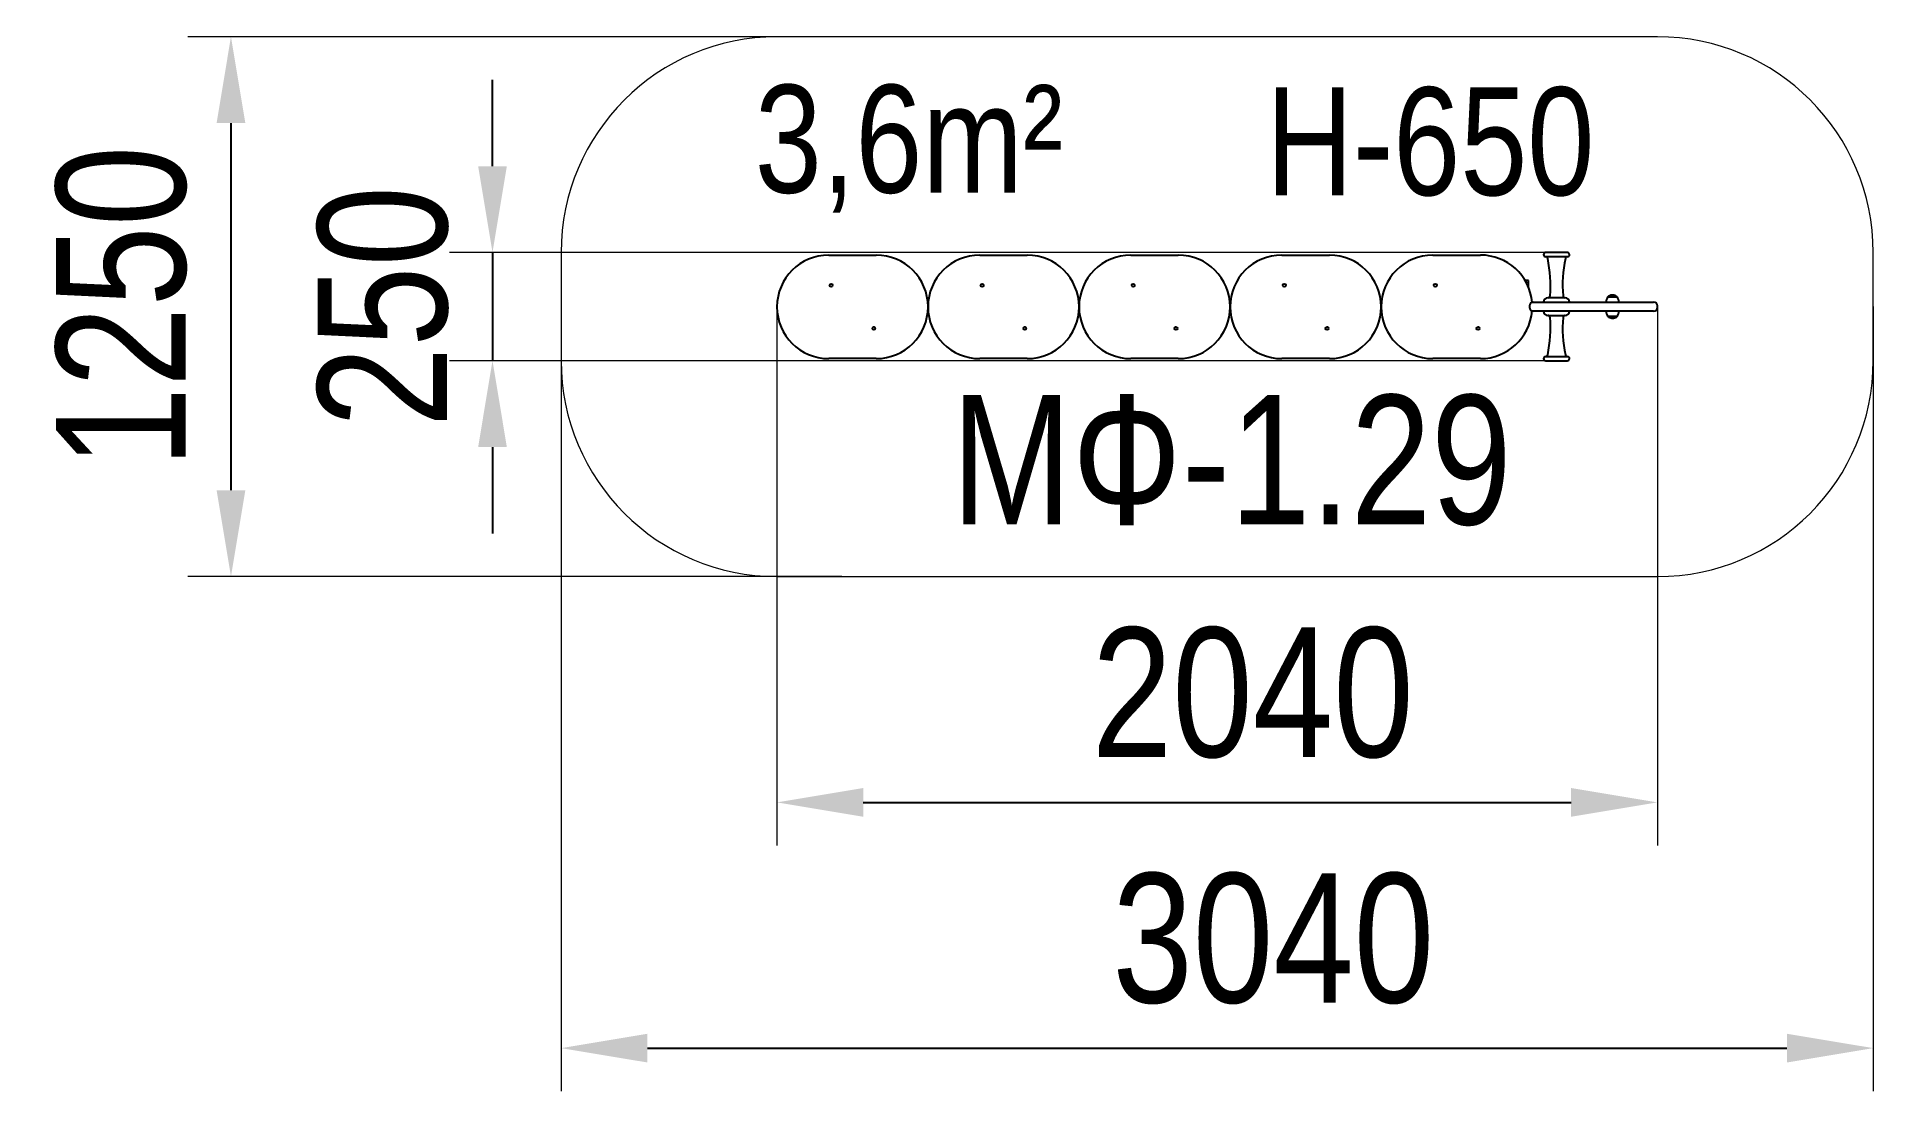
# Model space of a CAD drawing. Header units: millimetres. Extents: x -2553 to 1703, y -1801 to 643.
import ezdxf

# ---------------------------------------------------------------- set-up
doc = ezdxf.new("R2010")
doc.units = ezdxf.units.MM
for name, color, linetype in [('DIKOM_АРТИКУЛ', 7, 'Continuous'), ('DIKOM_ЗОНА', 90, 'Continuous'), ('DIKOM_ОБЪЕКТ', 7, 'Continuous'), ('DIKOM_РАЗМЕР_ЗОНА', 7, 'Continuous'), ('DIKOM_РАЗМЕР_ОБЪЕКТА', 7, 'Continuous')]:
    doc.layers.add(name, color=color, linetype=linetype)
doc.styles.add('style1', font='arialbd.ttf', dxfattribs={"width": 0.8})
doc.dimstyles.new('1-50', dxfattribs={"dimtxt": 300, "dimasz": 200, "dimexe": 100, "dimexo": 0, "dimgap": 100, "dimtad": 1, "dimtxsty": 'style1', "dimcen": 200, "dimclrd": 7, "dimclre": 7, "dimclrt": 7, "dimadec": 1, "dimazin": 2, "dimtfac": 1, "dimtmove": 0, "dimatfit": 2, "dimfxl": 0, "dimlwd": 25, "dimlwe": 18, "dimarcsym": 0})

msp = doc.modelspace()

# ---------------------------------------------------------------- texts
at = {"layer": 'DIKOM_АРТИКУЛ', "insert": (-433.416, -187.408), "char_height": 300, "attachment_point": 1, "style": 'style1'}
msp.add_mtext_dynamic_manual_height_columns('{\\fArial|b0|i0|c204|p34;MФ-1.29}', width=5885.53069, gutter_width=20, heights=[0], dxfattribs=at)
at = {"layer": 'DIKOM_РАЗМЕР_ОБЪЕКТА', "insert": (-888.812, 531.397), "char_height": 250, "attachment_point": 1, "style": 'style1'}
msp.add_mtext_dynamic_manual_height_columns('{\\fArial|b0|i0|c204|p34;3,6m²}', width=5885.53069, gutter_width=20, heights=[0], dxfattribs=at)
at = {"layer": 'DIKOM_РАЗМЕР_ОБЪЕКТА', "insert": (295.703, 525.685), "char_height": 250, "width": 1481.46375, "attachment_point": 1, "style": 'style1'}
msp.add_mtext('{\\fArial|b0|i0|c204|p34;H-650}', dxfattribs=at)

# ---------------------------------------------------------------- blocks, each defined once
blk = doc.blocks.new('*D8')
at = {"layer": 'Defpoints', "color": 0, "transparency": 16777216}
for p in [(-1337.4, 17.4), (1702.8, 17.4), (1702.8, -1701)]:
    blk.add_point(p, dxfattribs=at)
at = {"layer": 'DIKOM_РАЗМЕР_ЗОНА', "color": 7, "lineweight": 18, "transparency": 16777216}
for p, q in [((-1337.4, 17.4), (-1337.4, -1801)), ((1702.8, 17.4), (1702.8, -1801))]:
    blk.add_line(p, q, dxfattribs=at)
at = {"layer": 'DIKOM_РАЗМЕР_ЗОНА', "color": 7, "lineweight": 25, "transparency": 16777216}
blk.add_line((-1137.4, -1701), (1502.8, -1701), dxfattribs=at)
at = {"layer": 'DIKOM_РАЗМЕР_ЗОНА', "color": 7, "transparency": 16777216}
for points in [[(-1137.4, -1667.7), (-1137.4, -1734.3), (-1337.4, -1701)], [(1502.8, -1667.7), (1502.8, -1734.3), (1702.8, -1701)]]:
    blk.add_solid(points, dxfattribs=at)
at = {"layer": 'DIKOM_РАЗМЕР_ЗОНА', "color": 7, "transparency": 16777216, "insert": (312.6, -1447.7), "char_height": 300, "attachment_point": 5, "style": 'style1'}
blk.add_mtext('{\\fArial|b0|i0|c204|p34;3040}', dxfattribs=at)
blk = doc.blocks.new('*D9')
at = {"layer": 'Defpoints', "color": 0, "transparency": 16777216}
for p in [(-837.4, 16.9), (1202.8, 17.4), (1202.8, -1131.5)]:
    blk.add_point(p, dxfattribs=at)
at = {"layer": 'DIKOM_РАЗМЕР_ОБЪЕКТА', "color": 7, "lineweight": 18, "transparency": 16777216}
for p, q in [((-837.4, 16.9), (-837.4, -1231.5)), ((1202.8, 17.4), (1202.8, -1231.5))]:
    blk.add_line(p, q, dxfattribs=at)
at = {"layer": 'DIKOM_РАЗМЕР_ОБЪЕКТА', "color": 7, "lineweight": 25, "transparency": 16777216}
blk.add_line((-637.4, -1131.5), (1002.8, -1131.5), dxfattribs=at)
at = {"layer": 'DIKOM_РАЗМЕР_ОБЪЕКТА', "color": 7, "transparency": 16777216}
for points in [[(-637.4, -1098.2), (-637.4, -1164.8), (-837.4, -1131.5)], [(1002.8, -1098.2), (1002.8, -1164.8), (1202.8, -1131.5)]]:
    blk.add_solid(points, dxfattribs=at)
at = {"layer": 'DIKOM_РАЗМЕР_ОБЪЕКТА', "color": 7, "transparency": 16777216, "insert": (265.1, -878.3), "char_height": 300, "attachment_point": 5, "style": 'style1'}
blk.add_mtext('{\\fArial|b0|i0|c204|p34;2040}', dxfattribs=at)
blk = doc.blocks.new('*D10')
at = {"layer": 'Defpoints', "color": 0, "transparency": 16777216}
for p in [(967.6, 142.9), (-1496.5, -108.1), (968.9, -108.1)]:
    blk.add_point(p, dxfattribs=at)
at = {"layer": 'DIKOM_РАЗМЕР_ОБЪЕКТА', "color": 7, "lineweight": 25, "transparency": 16777216}
for p, q in [((-1496.5, 342.9), (-1496.5, 542.9)), ((-1496.5, 142.9), (-1496.5, -108.1)), ((-1496.5, -308.1), (-1496.5, -508.1))]:
    blk.add_line(p, q, dxfattribs=at)
at = {"layer": 'DIKOM_РАЗМЕР_ОБЪЕКТА', "color": 7, "lineweight": 18, "transparency": 16777216}
for p, q in [((967.6, 142.9), (-1596.5, 142.9)), ((968.9, -108.1), (-1596.5, -108.1))]:
    blk.add_line(p, q, dxfattribs=at)
at = {"layer": 'DIKOM_РАЗМЕР_ОБЪЕКТА', "color": 7, "transparency": 16777216}
for points in [[(-1529.8, 342.9), (-1463.2, 342.9), (-1496.5, 142.9)], [(-1529.8, -308.1), (-1463.2, -308.1), (-1496.5, -108.1)]]:
    blk.add_solid(points, dxfattribs=at)
at = {"layer": 'DIKOM_РАЗМЕР_ОБЪЕКТА', "color": 7, "transparency": 16777216, "insert": (-1749.7, 17.4), "char_height": 300, "attachment_point": 5, "rotation": 90, "style": 'style1'}
blk.add_mtext('{\\fArial|b0|i0|c204|p34;250}', dxfattribs=at)
blk = doc.blocks.new('*D11')
at = {"layer": 'Defpoints', "color": 0, "transparency": 16777216}
for p in [(-554.9, 642.9), (-2102.5, -608.1), (-687.4, -608.1)]:
    blk.add_point(p, dxfattribs=at)
at = {"layer": 'DIKOM_РАЗМЕР_ЗОНА', "color": 7, "lineweight": 18, "transparency": 16777216}
for p, q in [((-554.9, 642.9), (-2202.5, 642.9)), ((-687.4, -608.1), (-2202.5, -608.1))]:
    blk.add_line(p, q, dxfattribs=at)
at = {"layer": 'DIKOM_РАЗМЕР_ЗОНА', "color": 7, "lineweight": 25, "transparency": 16777216}
blk.add_line((-2102.5, 442.9), (-2102.5, -408.1), dxfattribs=at)
at = {"layer": 'DIKOM_РАЗМЕР_ЗОНА', "color": 7, "transparency": 16777216}
for points in [[(-2135.8, 442.9), (-2069.2, 442.9), (-2102.5, 642.9)], [(-2135.8, -408.1), (-2069.2, -408.1), (-2102.5, -608.1)]]:
    blk.add_solid(points, dxfattribs=at)
at = {"layer": 'DIKOM_РАЗМЕР_ЗОНА', "color": 7, "transparency": 16777216, "insert": (-2355.7, 17.4), "char_height": 300, "attachment_point": 5, "rotation": 90, "style": 'style1'}
blk.add_mtext('{\\fArial|b0|i0|c204|p34;1250}', dxfattribs=at)

# ---------------------------------------------------------------- dimensions: what is measured, and where the dimension line sits
at = {"layer": 'DIKOM_РАЗМЕР_ЗОНА'}
dim = msp.add_linear_dim(base=(-2102.5, -608.117), p1=(-554.923, 642.91), p2=(-687.423, -608.117), angle=90, text='{\\fArial|b0|i0|c204|p34;1250}', dimstyle='1-50', dxfattribs=at)
dim.commit()
dim.dimension.update_dxf_attribs({"geometry": '*D11', "text_midpoint": (-2102.5, 17.396), "dimtype": 160})
dim = msp.add_linear_dim(base=(1702.791, -1701), p1=(-1337.423, 17.396), p2=(1702.791, 17.396), text='{\\fArial|b0|i0|c204|p34;3040}', dimstyle='1-50', dxfattribs=at)
dim.commit()
dim.dimension.update_dxf_attribs({"geometry": '*D8', "text_midpoint": (312.577, -1701), "dimtype": 160})
at = {"layer": 'DIKOM_РАЗМЕР_ОБЪЕКТА'}
dim = msp.add_linear_dim(base=(-1496.5, -108.117), p1=(967.577, 142.91), p2=(968.88, -108.117), angle=90, text='{\\fArial|b0|i0|c204|p34;250}', dimstyle='1-50', dxfattribs=at)
dim.commit()
dim.dimension.update_dxf_attribs({"geometry": '*D10', "text_midpoint": (-1496.5, 17.396), "dimtype": 160})
dim = msp.add_linear_dim(base=(1202.791, -1131.5), p1=(-837.423, 16.896), p2=(1202.791, 17.396), text='{\\fArial|b0|i0|c204|p34;2040}', dimstyle='1-50', dxfattribs=at)
dim.commit()
dim.dimension.update_dxf_attribs({"geometry": '*D9', "text_midpoint": (265.083, -1131.5), "dimtype": 160})

# ---------------------------------------------------------------- linework, layer by layer
at = {"layer": 'DIKOM_ЗОНА', "color": 3, "lineweight": 15}
msp.add_lwpolyline([(1702.791, -108.117), (1702.791, 142.91, 0.41421356), (1202.791, 642.91), (-837.423, 642.91, 0.41421356), (-1337.423, 142.91), (-1337.423, -108.117, 0.41421356), (-837.423, -608.117), (1202.791, -608.117, 0.41421356)], format="xyb", close=True, dxfattribs=at)
at = {"layer": 'DIKOM_ОБЪЕКТ', "color": 7, "linetype": 'Continuous'}
for p, q in [((-717.423, 136.896), (-607.423, 136.896)), ((-367.423, 136.896), (-257.423, 136.896)), ((-17.423, 136.896), (92.577, 136.896)), ((332.577, 136.896), (442.577, 136.896)), ((682.577, 136.896), (792.577, 136.896)), ((959.168, 132.896), (943.526, 132.896)), ((959.309, 142.91), (943.893, 142.91)), ((994.234, 132.896), (959.168, 132.896)), ((993.866, 142.91), (959.309, 142.91)), ((903.81, 77.896), (895.916, 77.896)), ((903.81, 61.919), (903.81, 77.896)), ((1093.899, 42.394), (1094.057, 42.59)), ((1094.057, 42.59), (1094.061, 42.596)), ((1094.057, 42.257), (1094.057, 42.59)), ((1094.061, 42.596), (1094.066, 42.601)), ((1094.061, 42.262), (1094.061, 42.596)), ((1094.066, 42.601), (1094.071, 42.606)), ((1094.066, 42.267), (1094.066, 42.601)), ((1094.071, 42.606), (1094.077, 42.611)), ((1094.071, 42.272), (1094.071, 42.606)), ((1094.077, 42.611), (1094.083, 42.616)), ((1094.077, 42.278), (1094.077, 42.611)), ((1094.083, 42.616), (1094.089, 42.622)), ((1094.083, 42.283), (1094.083, 42.616)), ((1094.089, 42.622), (1094.096, 42.627)), ((1094.089, 42.288), (1094.089, 42.622)), ((1094.096, 42.627), (1094.103, 42.632)), ((1094.096, 42.294), (1094.096, 42.627)), ((1094.103, 42.632), (1094.11, 42.637)), ((1094.103, 42.299), (1094.103, 42.632)), ((1094.11, 42.637), (1094.118, 42.642)), ((1094.11, 42.304), (1094.11, 42.637)), ((1094.118, 42.642), (1094.126, 42.647)), ((1094.118, 42.309), (1094.118, 42.642)), ((1094.126, 42.647), (1094.134, 42.652)), ((1094.126, 42.314), (1094.126, 42.647)), ((1094.134, 42.652), (1094.142, 42.657)), ((1094.134, 42.319), (1094.134, 42.652)), ((1094.142, 42.657), (1094.151, 42.662)), ((1094.142, 42.325), (1094.142, 42.657)), ((1094.151, 42.662), (1094.16, 42.667)), ((1094.151, 42.329), (1094.151, 42.662)), ((1094.16, 42.667), (1094.169, 42.671)), ((1094.16, 42.334), (1094.16, 42.667)), ((1094.169, 42.671), (1094.178, 42.676)), ((1094.169, 42.339), (1094.169, 42.671)), ((1094.178, 42.676), (1094.188, 42.68)), ((1094.178, 42.344), (1094.178, 42.676)), ((1094.188, 42.68), (1094.197, 42.685)), ((1094.188, 42.349), (1094.188, 42.68)), ((1094.197, 42.685), (1094.207, 42.689)), ((1094.197, 42.353), (1094.197, 42.685)), ((1094.207, 42.689), (1094.217, 42.694)), ((1094.207, 42.358), (1094.207, 42.689)), ((1094.217, 42.694), (1094.228, 42.698)), ((1094.217, 42.362), (1094.217, 42.694)), ((1094.228, 42.698), (1094.238, 42.702)), ((1094.228, 42.366), (1094.228, 42.698)), ((1094.238, 42.702), (1094.248, 42.706)), ((1094.238, 42.37), (1094.238, 42.702)), ((1094.248, 42.706), (1094.259, 42.71)), ((1094.248, 42.375), (1094.248, 42.706)), ((1094.259, 42.71), (1094.27, 42.713)), ((1094.259, 42.378), (1094.259, 42.71)), ((1094.27, 42.713), (1094.281, 42.717)), ((1094.27, 42.382), (1094.27, 42.713)), ((1094.281, 42.717), (1094.291, 42.72)), ((1094.281, 42.386), (1094.281, 42.717)), ((1094.291, 42.72), (1094.302, 42.723)), ((1094.291, 42.389), (1094.291, 42.72)), ((1094.302, 42.723), (1094.313, 42.727)), ((1094.302, 42.393), (1094.302, 42.723)), ((1094.313, 42.727), (1094.324, 42.729)), ((1094.313, 42.396), (1094.313, 42.727)), ((1094.324, 42.729), (1094.336, 42.732)), ((1094.324, 42.399), (1094.324, 42.729)), ((1094.336, 42.402), (1094.336, 42.732)), ((1095.411, 42.588), (1094.336, 42.402)), ((1094.465, 43.025), (1094.466, 43.028)), ((1094.465, 43.022), (1094.465, 43.025)), ((1094.465, 43.02), (1094.465, 43.025)), ((1094.465, 43.019), (1094.465, 43.022)), ((1094.466, 43.017), (1094.465, 43.019)), ((1094.466, 43.028), (1094.467, 43.032)), ((1094.466, 43.018), (1094.466, 43.028)), ((1094.467, 43.014), (1094.466, 43.017)), ((1094.467, 43.032), (1094.468, 43.035)), ((1094.467, 43.015), (1094.467, 43.032)), ((1094.469, 43.012), (1094.467, 43.014)), ((1094.468, 43.035), (1094.47, 43.038)), ((1094.468, 43.012), (1094.468, 43.035)), ((1094.471, 43.01), (1094.469, 43.012)), ((1094.47, 43.038), (1094.473, 43.042)), ((1094.47, 43.01), (1094.47, 43.038)), ((1094.474, 43.008), (1094.471, 43.01)), ((1094.473, 43.042), (1094.476, 43.046)), ((1094.473, 43.008), (1094.473, 43.042)), ((1094.477, 43.006), (1094.474, 43.008)), ((1094.476, 43.046), (1094.48, 43.05)), ((1094.476, 43.006), (1094.476, 43.046)), ((1094.48, 43.004), (1094.477, 43.006)), ((1094.48, 43.05), (1094.67, 43.224)), ((1094.48, 43.004), (1094.48, 43.05)), ((1094.484, 43.002), (1094.48, 43.004)), ((1094.489, 43.001), (1094.484, 43.002)), ((1094.493, 43), (1094.489, 43.001)), ((1094.498, 42.999), (1094.493, 43)), ((1094.504, 42.998), (1094.498, 42.999)), ((1094.51, 42.997), (1094.504, 42.998)), ((1094.516, 42.996), (1094.51, 42.997)), ((1094.523, 42.996), (1094.516, 42.996)), ((1094.53, 42.996), (1094.523, 42.996)), ((1094.538, 42.996), (1094.53, 42.996)), ((1094.546, 42.996), (1094.538, 42.996)), ((1094.554, 42.997), (1094.546, 42.996)), ((1094.562, 42.997), (1094.554, 42.997)), ((1094.571, 42.998), (1094.562, 42.997)), ((1094.58, 42.999), (1094.571, 42.998)), ((1094.59, 43.001), (1094.58, 42.999)), ((1094.67, 43.224), (1094.674, 43.228)), ((1094.67, 43.012), (1094.67, 43.224)), ((1094.674, 43.228), (1094.679, 43.231)), ((1094.674, 43.012), (1094.674, 43.228)), ((1094.679, 43.231), (1094.684, 43.235)), ((1094.679, 43.013), (1094.679, 43.231)), ((1094.684, 43.235), (1094.689, 43.239)), ((1094.684, 43.013), (1094.684, 43.235)), ((1094.689, 43.239), (1094.695, 43.242)), ((1094.689, 43.014), (1094.689, 43.239)), ((1094.695, 43.242), (1094.701, 43.246)), ((1094.695, 43.015), (1094.695, 43.242)), ((1094.701, 43.246), (1094.708, 43.249)), ((1094.701, 43.016), (1094.701, 43.246)), ((1094.708, 43.249), (1094.715, 43.253)), ((1094.708, 43.017), (1094.708, 43.249)), ((1094.715, 43.253), (1094.722, 43.256)), ((1094.715, 43.018), (1094.715, 43.253)), ((1094.722, 43.256), (1094.729, 43.26)), ((1094.722, 43.019), (1094.722, 43.256)), ((1094.729, 43.26), (1094.737, 43.263)), ((1094.729, 43.02), (1094.729, 43.26)), ((1094.737, 43.263), (1094.745, 43.267)), ((1094.737, 43.021), (1094.737, 43.263)), ((1094.745, 43.267), (1094.754, 43.27)), ((1094.745, 43.022), (1094.745, 43.267)), ((1094.754, 43.27), (1094.762, 43.274)), ((1094.754, 43.023), (1094.754, 43.27)), ((1094.762, 43.274), (1094.771, 43.277)), ((1094.762, 43.024), (1094.762, 43.274)), ((1094.771, 43.277), (1094.78, 43.28)), ((1094.771, 43.025), (1094.771, 43.277)), ((1094.78, 43.28), (1094.789, 43.283)), ((1094.78, 43.026), (1094.78, 43.28)), ((1094.789, 43.283), (1094.798, 43.286)), ((1094.789, 43.027), (1094.789, 43.283)), ((1094.798, 43.286), (1094.807, 43.289)), ((1094.798, 43.028), (1094.798, 43.286)), ((1094.807, 43.289), (1094.817, 43.292)), ((1094.807, 43.029), (1094.807, 43.289)), ((1094.817, 43.292), (1094.827, 43.295)), ((1094.817, 43.031), (1094.817, 43.292)), ((1094.827, 43.295), (1094.836, 43.298)), ((1094.827, 43.032), (1094.827, 43.295)), ((1094.836, 43.298), (1094.846, 43.3)), ((1094.836, 43.033), (1094.836, 43.298)), ((1094.846, 43.3), (1094.856, 43.303)), ((1094.846, 43.034), (1094.846, 43.3)), ((1094.856, 43.303), (1094.866, 43.305)), ((1094.856, 43.035), (1094.856, 43.303)), ((1094.866, 43.305), (1094.876, 43.308)), ((1094.866, 43.037), (1094.866, 43.305)), ((1094.876, 43.308), (1094.886, 43.31)), ((1094.876, 43.038), (1094.876, 43.308)), ((1094.886, 43.31), (1094.896, 43.312)), ((1094.886, 43.039), (1094.886, 43.31)), ((1094.896, 43.312), (1094.906, 43.314)), ((1094.896, 43.04), (1094.896, 43.312)), ((1094.906, 43.314), (1094.916, 43.315)), ((1094.906, 43.041), (1094.906, 43.314)), ((1094.916, 43.315), (1094.925, 43.317)), ((1094.916, 43.043), (1094.916, 43.315)), ((1094.925, 43.317), (1094.935, 43.318)), ((1094.925, 43.044), (1094.925, 43.317)), ((1094.935, 43.045), (1094.935, 43.318)), ((1095.412, 42.635), (1095.411, 42.634)), ((1095.411, 42.634), (1095.411, 42.633)), ((1095.411, 42.634), (1095.411, 42.634)), ((1095.411, 42.633), (1095.411, 42.632)), ((1095.411, 42.632), (1095.411, 42.631)), ((1095.411, 42.299), (1095.411, 42.632)), ((1095.411, 42.631), (1095.411, 42.63)), ((1095.411, 42.63), (1095.411, 42.629)), ((1095.411, 42.629), (1095.411, 42.628)), ((1095.411, 42.296), (1095.411, 42.629)), ((1095.411, 42.628), (1095.412, 42.628)), ((1095.413, 42.638), (1095.412, 42.637)), ((1095.412, 42.637), (1095.412, 42.636)), ((1095.412, 42.636), (1095.412, 42.635)), ((1095.412, 42.628), (1095.412, 42.627)), ((1095.412, 42.627), (1095.413, 42.626)), ((1095.412, 42.294), (1095.412, 42.627)), ((1095.414, 42.64), (1095.413, 42.638)), ((1095.413, 42.626), (1095.413, 42.625)), ((1095.413, 42.293), (1095.413, 42.626)), ((1095.413, 42.625), (1095.414, 42.625)), ((1095.416, 42.642), (1095.414, 42.64)), ((1095.414, 42.625), (1095.415, 42.624)), ((1095.414, 42.292), (1095.414, 42.625)), ((1095.415, 42.624), (1095.416, 42.623)), ((1095.415, 42.291), (1095.415, 42.624)), ((1095.418, 42.644), (1095.416, 42.642)), ((1095.416, 42.623), (1095.418, 42.622)), ((1095.416, 42.623), (1095.416, 42.623)), ((1095.416, 42.29), (1095.416, 42.623)), ((1095.416, 42.29), (1095.416, 42.623)), ((1095.419, 42.645), (1095.418, 42.644)), ((1095.418, 42.622), (1095.419, 42.622)), ((1095.418, 42.289), (1095.418, 42.622)), ((1095.42, 42.646), (1095.419, 42.645)), ((1095.419, 42.622), (1095.42, 42.621)), ((1095.419, 42.288), (1095.419, 42.622)), ((1095.421, 42.647), (1095.42, 42.646)), ((1095.42, 42.621), (1095.421, 42.621)), ((1095.42, 42.288), (1095.42, 42.621)), ((1095.423, 42.649), (1095.421, 42.647)), ((1095.421, 42.621), (1095.423, 42.62)), ((1095.421, 42.287), (1095.421, 42.621)), ((1095.423, 43.716), (1095.424, 43.725)), ((1095.425, 43.708), (1095.423, 43.716)), ((1095.425, 42.65), (1095.423, 42.649)), ((1095.423, 42.62), (1095.424, 42.62)), ((1095.423, 42.287), (1095.423, 42.62)), ((1095.424, 43.725), (1095.428, 43.734)), ((1095.424, 43.709), (1095.424, 43.725)), ((1095.424, 42.62), (1095.426, 42.62)), ((1095.424, 42.287), (1095.424, 42.62)), ((1095.428, 43.7), (1095.425, 43.708)), ((1095.426, 42.651), (1095.425, 42.65)), ((1095.428, 42.652), (1095.426, 42.651)), ((1095.426, 42.62), (1095.428, 42.619)), ((1095.426, 42.286), (1095.426, 42.62)), ((1095.428, 43.734), (1095.433, 43.743)), ((1095.428, 43.701), (1095.428, 43.734)), ((1095.434, 43.692), (1095.428, 43.7)), ((1095.429, 42.653), (1095.428, 42.652)), ((1095.428, 42.619), (1095.43, 42.619)), ((1095.428, 42.286), (1095.428, 42.619)), ((1095.431, 42.654), (1095.429, 42.653)), ((1095.43, 42.619), (1095.431, 42.619)), ((1095.43, 42.286), (1095.43, 42.619)), ((1095.432, 42.654), (1095.431, 42.654)), ((1095.431, 42.285), (1095.431, 42.619)), ((1095.434, 42.655), (1095.432, 42.654)), ((1095.433, 43.743), (1095.45, 43.763)), ((1095.433, 43.693), (1095.433, 43.743)), ((1095.451, 43.678), (1095.434, 43.692)), ((1095.436, 42.656), (1095.434, 42.655)), ((1095.438, 42.657), (1095.436, 42.656)), ((1095.439, 42.658), (1095.438, 42.657)), ((1095.441, 42.659), (1095.439, 42.658)), ((1095.443, 42.659), (1095.441, 42.659)), ((1095.445, 42.66), (1095.443, 42.659)), ((1095.447, 42.661), (1095.445, 42.66)), ((1095.449, 42.662), (1095.447, 42.661)), ((1095.452, 42.662), (1095.449, 42.662)), ((1095.45, 43.763), (1095.476, 43.783)), ((1095.45, 43.678), (1095.45, 43.763)), ((1095.462, 43.671), (1095.451, 43.678)), ((1095.454, 42.663), (1095.452, 42.662)), ((1095.456, 42.664), (1095.454, 42.663)), ((1095.458, 42.664), (1095.456, 42.664)), ((1095.461, 42.665), (1095.458, 42.664)), ((1095.463, 42.665), (1095.461, 42.665)), ((1095.475, 43.665), (1095.462, 43.671)), ((1095.465, 42.666), (1095.463, 42.665)), ((1095.468, 42.666), (1095.465, 42.666)), ((1095.47, 42.666), (1095.468, 42.666)), ((1095.49, 43.659), (1095.475, 43.665)), ((1095.476, 43.783), (1095.511, 43.805)), ((1095.476, 43.664), (1095.476, 43.783)), ((1095.507, 43.653), (1095.49, 43.659)), ((1095.526, 43.647), (1095.507, 43.653)), ((1095.511, 43.805), (1095.555, 43.827)), ((1095.511, 43.652), (1095.511, 43.805)), ((1095.547, 43.642), (1095.526, 43.647)), ((1095.569, 43.637), (1095.547, 43.642)), ((1095.555, 43.827), (1095.608, 43.85)), ((1095.555, 43.64), (1095.555, 43.827)), ((1095.593, 43.633), (1095.569, 43.637)), ((1095.619, 43.629), (1095.593, 43.633)), ((1095.608, 43.85), (1095.667, 43.873)), ((1095.608, 43.631), (1095.608, 43.85)), ((1095.647, 43.625), (1095.619, 43.629)), ((1095.677, 43.621), (1095.647, 43.625)), ((1095.667, 43.873), (1095.73, 43.894)), ((1095.667, 43.622), (1095.667, 43.873)), ((1095.709, 43.618), (1095.677, 43.621)), ((1095.742, 43.615), (1095.709, 43.618)), ((1095.73, 43.894), (1095.795, 43.914)), ((1095.73, 43.616), (1095.73, 43.894)), ((1095.778, 43.613), (1095.742, 43.615)), ((1095.815, 43.61), (1095.778, 43.613)), ((1095.795, 43.914), (1095.864, 43.933)), ((1095.795, 43.611), (1095.795, 43.914)), ((1095.864, 43.628), (1095.803, 43.611)), ((1095.855, 43.608), (1095.815, 43.61)), ((1095.897, 43.607), (1095.855, 43.608)), ((1095.864, 43.933), (1095.936, 43.951)), ((1095.864, 43.628), (1095.864, 43.933)), ((1095.936, 43.647), (1095.864, 43.628)), ((1095.941, 43.606), (1095.897, 43.607)), ((1095.936, 43.951), (1096.01, 43.968)), ((1095.936, 43.647), (1095.936, 43.951)), ((1096.01, 43.664), (1095.936, 43.647)), ((1096.036, 43.604), (1095.941, 43.606)), ((1096.01, 43.968), (1096.088, 43.985)), ((1096.01, 43.664), (1096.01, 43.968)), ((1096.088, 43.681), (1096.01, 43.664)), ((1096.141, 43.604), (1096.036, 43.604)), ((1096.088, 43.985), (1096.129, 43.993)), ((1096.088, 43.681), (1096.088, 43.985)), ((1096.129, 43.689), (1096.088, 43.681)), ((1096.129, 43.993), (1096.169, 44)), ((1096.129, 43.689), (1096.129, 43.993)), ((1096.169, 43.696), (1096.129, 43.689)), ((1096.254, 43.605), (1096.141, 43.604)), ((1096.169, 44), (1096.211, 44.008)), ((1096.169, 43.696), (1096.169, 44)), ((1096.211, 43.704), (1096.169, 43.696)), ((1096.211, 44.008), (1096.254, 44.015)), ((1096.211, 43.704), (1096.211, 44.008)), ((1096.254, 43.712), (1096.211, 43.704)), ((1096.254, 44.015), (1096.298, 44.023)), ((1096.254, 43.712), (1096.254, 44.015)), ((1096.298, 43.72), (1096.254, 43.712)), ((1096.376, 43.607), (1096.254, 43.605)), ((1096.298, 44.023), (1096.344, 44.03)), ((1096.298, 43.72), (1096.298, 44.023)), ((1096.316, 43.722), (1096.298, 43.72)), ((1096.316, 43.908), (1096.319, 43.913)), ((1096.316, 43.903), (1096.316, 43.908)), ((1096.317, 43.899), (1096.316, 43.903)), ((1096.316, 43.606), (1096.316, 43.903)), ((1096.32, 43.895), (1096.317, 43.899)), ((1096.317, 43.606), (1096.317, 43.899)), ((1096.319, 43.913), (1096.324, 43.919)), ((1096.326, 43.89), (1096.32, 43.895)), ((1096.32, 43.606), (1096.32, 43.895)), ((1096.324, 43.919), (1096.332, 43.925)), ((1096.334, 43.887), (1096.326, 43.89)), ((1096.326, 43.606), (1096.326, 43.89)), ((1096.332, 43.925), (1096.341, 43.931)), ((1096.344, 43.883), (1096.334, 43.887)), ((1096.334, 43.606), (1096.334, 43.887)), ((1096.341, 43.931), (1096.353, 43.937)), ((1096.344, 44.03), (1096.39, 44.038)), ((1096.344, 43.932), (1096.344, 44.03)), ((1096.356, 43.88), (1096.344, 43.883)), ((1096.344, 43.606), (1096.344, 43.883)), ((1096.353, 43.937), (1096.367, 43.943)), ((1096.37, 43.877), (1096.356, 43.88)), ((1096.356, 43.607), (1096.356, 43.88)), ((1096.367, 43.943), (1096.383, 43.95)), ((1096.387, 43.875), (1096.37, 43.877)), ((1096.37, 43.607), (1096.37, 43.877)), ((1096.508, 43.609), (1096.376, 43.607)), ((1096.383, 43.95), (1096.4, 43.957)), ((1096.396, 43.874), (1096.387, 43.875)), ((1096.387, 43.607), (1096.387, 43.875)), ((1096.39, 44.038), (1096.438, 44.045)), ((1096.39, 43.953), (1096.39, 44.038)), ((1096.406, 43.872), (1096.396, 43.874)), ((1096.396, 43.607), (1096.396, 43.874)), ((1096.4, 43.957), (1096.418, 43.963)), ((1096.417, 43.871), (1096.406, 43.872)), ((1096.406, 43.607), (1096.406, 43.872)), ((1096.428, 43.871), (1096.417, 43.871)), ((1096.417, 43.608), (1096.417, 43.871)), ((1096.418, 43.963), (1096.438, 43.969)), ((1096.454, 43.869), (1096.428, 43.871)), ((1096.428, 43.608), (1096.428, 43.871)), ((1096.438, 44.045), (1096.487, 44.052)), ((1096.438, 43.969), (1096.438, 44.045)), ((1096.438, 43.969), (1096.459, 43.976)), ((1096.483, 43.868), (1096.454, 43.869)), ((1096.454, 43.608), (1096.454, 43.869)), ((1096.459, 43.976), (1096.481, 43.982)), ((1096.481, 43.982), (1096.505, 43.988)), ((1096.515, 43.867), (1096.483, 43.868)), ((1096.483, 43.609), (1096.483, 43.868)), ((1096.487, 44.052), (1096.537, 44.059)), ((1096.487, 43.983), (1096.487, 44.052)), ((1096.505, 43.988), (1096.53, 43.994)), ((1096.648, 43.613), (1096.508, 43.609)), ((1096.55, 43.867), (1096.515, 43.867)), ((1096.515, 43.61), (1096.515, 43.867)), ((1096.53, 43.994), (1096.556, 43.999)), ((1096.537, 44.059), (1096.588, 44.066)), ((1096.537, 43.995), (1096.537, 44.059)), ((1096.589, 43.867), (1096.55, 43.867)), ((1096.55, 43.61), (1096.55, 43.867)), ((1096.556, 43.999), (1096.584, 44.005)), ((1096.584, 44.005), (1096.612, 44.011)), ((1096.588, 44.066), (1096.641, 44.073)), ((1096.588, 44.006), (1096.588, 44.066)), ((1096.631, 43.867), (1096.589, 43.867)), ((1096.589, 43.611), (1096.589, 43.867)), ((1096.612, 44.011), (1096.642, 44.016)), ((1096.676, 43.868), (1096.631, 43.867)), ((1096.631, 43.612), (1096.631, 43.867)), ((1096.641, 44.073), (1096.694, 44.08)), ((1096.641, 44.016), (1096.641, 44.073)), ((1096.642, 44.016), (1096.673, 44.022)), ((1096.747, 43.615), (1096.648, 43.613)), ((1096.673, 44.022), (1096.706, 44.027)), ((1096.725, 43.868), (1096.676, 43.868)), ((1096.676, 43.613), (1096.676, 43.868)), ((1096.694, 44.08), (1096.749, 44.086)), ((1096.694, 44.025), (1096.694, 44.08)), ((1096.706, 44.027), (1096.74, 44.033)), ((1096.718, 43.104), (1096.72, 43.104)), ((1096.72, 43.104), (1096.721, 43.105)), ((1096.72, 42.782), (1096.72, 43.104)), ((1096.721, 43.105), (1096.723, 43.105)), ((1096.721, 42.782), (1096.721, 43.105)), ((1096.723, 43.105), (1096.724, 43.105)), ((1096.723, 42.782), (1096.723, 43.105)), ((1096.724, 43.105), (1096.725, 43.105)), ((1096.724, 42.783), (1096.724, 43.105)), ((1096.831, 43.87), (1096.725, 43.868)), ((1096.725, 43.615), (1096.725, 43.868)), ((1096.725, 43.105), (1096.726, 43.105)), ((1096.725, 42.783), (1096.725, 43.105)), ((1096.726, 43.105), (1096.727, 43.105)), ((1096.726, 42.783), (1096.726, 43.105)), ((1096.727, 43.105), (1096.729, 43.106)), ((1096.727, 42.783), (1096.727, 43.105)), ((1096.729, 43.106), (1096.73, 43.106)), ((1096.729, 42.783), (1096.729, 43.106)), ((1096.73, 43.106), (1096.731, 43.106)), ((1096.73, 42.784), (1096.73, 43.106)), ((1096.731, 43.106), (1096.732, 43.107)), ((1096.731, 42.784), (1096.731, 43.106)), ((1096.733, 43.124), (1096.732, 43.124)), ((1096.732, 43.107), (1096.733, 43.107)), ((1096.732, 42.784), (1096.732, 43.107)), ((1096.734, 43.124), (1096.733, 43.124)), ((1096.733, 43.107), (1096.734, 43.107)), ((1096.733, 42.785), (1096.733, 43.107)), ((1096.736, 43.124), (1096.734, 43.124)), ((1096.734, 43.107), (1096.735, 43.107)), ((1096.734, 42.785), (1096.734, 43.107)), ((1096.735, 43.107), (1096.736, 43.108)), ((1096.735, 42.785), (1096.735, 43.107)), ((1096.737, 43.124), (1096.736, 43.124)), ((1096.736, 43.108), (1096.737, 43.108)), ((1096.738, 43.123), (1096.737, 43.124)), ((1096.737, 43.108), (1096.738, 43.108)), ((1096.737, 42.786), (1096.737, 43.108)), ((1096.739, 43.123), (1096.738, 43.123)), ((1096.738, 43.108), (1096.739, 43.109)), ((1096.74, 43.123), (1096.739, 43.123)), ((1096.739, 43.109), (1096.74, 43.11)), ((1096.739, 43.109), (1096.739, 43.109)), ((1096.739, 42.787), (1096.739, 43.109)), ((1096.74, 44.033), (1096.775, 44.038)), ((1096.74, 43.123), (1096.74, 43.123)), ((1096.741, 43.123), (1096.74, 43.123)), ((1096.74, 43.11), (1096.741, 43.11)), ((1096.742, 43.122), (1096.741, 43.123)), ((1096.741, 43.11), (1096.742, 43.11)), ((1096.743, 43.122), (1096.742, 43.122)), ((1096.742, 43.111), (1096.743, 43.111)), ((1096.742, 43.11), (1096.742, 43.111)), ((1096.742, 42.788), (1096.742, 43.11)), ((1096.743, 43.122), (1096.743, 43.122)), ((1096.744, 43.122), (1096.743, 43.122)), ((1096.743, 43.111), (1096.744, 43.112)), ((1096.745, 43.121), (1096.744, 43.122)), ((1096.744, 43.112), (1096.745, 43.112)), ((1096.744, 42.79), (1096.744, 43.112)), ((1096.745, 43.121), (1096.745, 43.121)), ((1096.746, 43.121), (1096.745, 43.121)), ((1096.745, 43.112), (1096.746, 43.114)), ((1096.745, 42.79), (1096.745, 43.112)), ((1096.746, 43.12), (1096.746, 43.121)), ((1096.746, 43.12), (1096.746, 43.12)), ((1096.747, 43.12), (1096.746, 43.12)), ((1096.746, 43.114), (1096.747, 43.115)), ((1096.746, 42.792), (1096.746, 43.114)), ((1096.845, 43.618), (1096.747, 43.615)), ((1096.747, 43.119), (1096.747, 43.12)), ((1096.747, 43.119), (1096.747, 43.119)), ((1096.747, 43.119), (1096.747, 43.119)), ((1096.748, 43.118), (1096.747, 43.119)), ((1096.747, 43.116), (1096.748, 43.117)), ((1096.747, 43.116), (1096.747, 43.116)), ((1096.747, 43.115), (1096.747, 43.116)), ((1096.747, 42.794), (1096.747, 43.116)), ((1096.747, 42.794), (1096.747, 43.116)), ((1096.747, 43.115), (1096.747, 43.115)), ((1096.747, 43.115), (1096.747, 43.115)), ((1096.747, 42.793), (1096.747, 43.115)), ((1096.747, 42.793), (1096.747, 43.115)), ((1096.747, 42.793), (1096.747, 43.115)), ((1096.748, 42.795), (1096.747, 42.794)), ((1096.748, 43.118), (1096.748, 43.118)), ((1096.748, 43.118), (1096.748, 43.118)), ((1096.748, 43.117), (1096.748, 43.118)), ((1096.748, 43.117), (1096.748, 43.118)), ((1096.748, 43.117), (1096.748, 43.117)), ((1096.748, 42.795), (1096.748, 43.117)), ((1096.748, 42.795), (1096.748, 43.117)), ((1096.748, 42.795), (1096.748, 42.795)), ((1096.749, 44.086), (1096.862, 44.1)), ((1096.749, 44.034), (1096.749, 44.086)), ((1096.775, 44.038), (1096.811, 44.043)), ((1096.811, 44.043), (1096.849, 44.048)), ((1096.951, 43.873), (1096.831, 43.87)), ((1096.831, 43.618), (1096.831, 43.87)), ((1096.942, 43.621), (1096.845, 43.618)), ((1096.849, 44.048), (1096.889, 44.053)), ((1096.862, 44.1), (1096.98, 44.112)), ((1096.862, 44.05), (1096.862, 44.1)), ((1096.889, 44.053), (1096.93, 44.058)), ((1096.93, 44.058), (1096.972, 44.063)), ((1097.083, 43.876), (1096.951, 43.873)), ((1096.951, 43.622), (1096.951, 43.873)), ((1096.972, 44.063), (1097.017, 44.067)), ((1096.98, 44.112), (1097.04, 44.118)), ((1096.98, 44.064), (1096.98, 44.112)), ((1097.017, 44.067), (1097.063, 44.072)), ((1097.131, 43.629), (1097.037, 43.625)), ((1097.04, 44.118), (1097.101, 44.124)), ((1097.04, 44.07), (1097.04, 44.118)), ((1097.063, 44.072), (1097.11, 44.076)), ((1097.198, 43.879), (1097.083, 43.876)), ((1097.083, 43.627), (1097.083, 43.876)), ((1097.101, 44.124), (1097.163, 44.13)), ((1097.101, 44.075), (1097.101, 44.124)), ((1097.11, 44.076), (1097.159, 44.08)), ((1097.223, 43.633), (1097.131, 43.629)), ((1097.159, 44.08), (1097.21, 44.084)), ((1097.163, 44.13), (1097.226, 44.136)), ((1097.163, 44.08), (1097.163, 44.13)), ((1097.306, 43.882), (1097.198, 43.879)), ((1097.198, 43.632), (1097.198, 43.879)), ((1097.21, 44.084), (1097.262, 44.088)), ((1097.315, 43.638), (1097.223, 43.633)), ((1097.226, 44.136), (1097.289, 44.141)), ((1097.226, 44.085), (1097.226, 44.136)), ((1097.262, 44.088), (1097.372, 44.094)), ((1097.289, 44.141), (1097.354, 44.146)), ((1097.289, 44.089), (1097.289, 44.141)), ((1097.305, 42.833), (1097.293, 42.833)), ((1097.316, 42.834), (1097.305, 42.833)), ((1097.359, 43.884), (1097.306, 43.882)), ((1097.306, 43.638), (1097.306, 43.882)), ((1097.404, 43.644), (1097.315, 43.638)), ((1097.327, 42.834), (1097.316, 42.834)), ((1097.338, 42.835), (1097.327, 42.834)), ((1097.348, 42.837), (1097.338, 42.835)), ((1097.359, 42.838), (1097.348, 42.837)), ((1097.354, 44.146), (1097.485, 44.155)), ((1097.354, 44.093), (1097.354, 44.146)), ((1097.4, 43.885), (1097.359, 43.884)), ((1097.359, 43.884), (1097.359, 43.641)), ((1097.37, 42.839), (1097.359, 42.838)), ((1097.381, 42.841), (1097.37, 42.839)), ((1097.372, 44.094), (1097.487, 44.099)), ((1097.391, 42.843), (1097.381, 42.841)), ((1097.401, 42.845), (1097.391, 42.843)), ((1097.4, 43.885), (1097.41, 43.885)), ((1097.412, 42.847), (1097.401, 42.845)), ((1097.493, 43.65), (1097.404, 43.644)), ((1097.41, 43.885), (1097.46, 43.887)), ((1097.41, 43.644), (1097.41, 43.885)), ((1097.422, 42.849), (1097.412, 42.847)), ((1097.432, 42.852), (1097.422, 42.849)), ((1097.441, 42.854), (1097.432, 42.852)), ((1097.451, 42.857), (1097.441, 42.854)), ((1097.46, 42.86), (1097.451, 42.857)), ((1097.46, 43.887), (1097.508, 43.89)), ((1097.46, 43.647), (1097.46, 43.887)), ((1097.469, 42.863), (1097.46, 42.86)), ((1097.478, 42.866), (1097.469, 42.863)), ((1097.487, 42.87), (1097.478, 42.866)), ((1097.487, 44.099), (1097.61, 44.103)), ((1097.495, 42.873), (1097.487, 42.87)), ((1097.58, 43.656), (1097.493, 43.65)), ((1097.503, 42.877), (1097.495, 42.873)), ((1097.511, 42.88), (1097.503, 42.877)), ((1097.508, 43.89), (1097.555, 43.892)), ((1097.508, 43.651), (1097.508, 43.89)), ((1097.519, 42.884), (1097.511, 42.88)), ((1097.526, 42.888), (1097.519, 42.884)), ((1097.533, 42.892), (1097.526, 42.888)), ((1097.54, 42.896), (1097.533, 42.892)), ((1097.546, 42.9), (1097.54, 42.896)), ((1097.552, 42.904), (1097.546, 42.9)), ((1097.558, 42.909), (1097.552, 42.904)), ((1097.555, 43.892), (1097.6, 43.894)), ((1097.555, 43.654), (1097.555, 43.892)), ((1097.563, 42.913), (1097.558, 42.909)), ((1097.568, 42.918), (1097.563, 42.913)), ((1097.572, 42.922), (1097.568, 42.918)), ((1097.974, 43.312), (1097.572, 42.922)), ((1097.666, 43.664), (1097.58, 43.656)), ((1097.6, 43.894), (1097.645, 43.897)), ((1097.6, 43.658), (1097.6, 43.894)), ((1097.61, 44.103), (1097.731, 44.106)), ((1097.619, 44.164), (1097.756, 44.171)), ((1097.619, 44.104), (1097.619, 44.164)), ((1097.645, 43.897), (1097.687, 43.9)), ((1097.645, 43.662), (1097.645, 43.897)), ((1097.751, 43.672), (1097.666, 43.664)), ((1097.687, 43.9), (1097.729, 43.903)), ((1097.687, 43.666), (1097.687, 43.9)), ((1097.729, 43.903), (1097.769, 43.907)), ((1097.729, 43.669), (1097.729, 43.903)), ((1097.731, 44.106), (1097.84, 44.106)), ((1097.834, 43.68), (1097.751, 43.672)), ((1097.769, 43.907), (1097.808, 43.91)), ((1097.769, 43.673), (1097.769, 43.907)), ((1097.808, 43.91), (1097.845, 43.914)), ((1097.808, 43.677), (1097.808, 43.91)), ((1097.916, 43.689), (1097.834, 43.68)), ((1097.84, 44.106), (1097.938, 44.105)), ((1097.845, 43.914), (1097.881, 43.918)), ((1097.845, 43.681), (1097.845, 43.914)), ((1097.864, 43.395), (1097.873, 43.395)), ((1097.864, 43.205), (1097.864, 43.395)), ((1097.873, 43.395), (1097.883, 43.393)), ((1097.873, 43.214), (1097.873, 43.395)), ((1097.881, 43.918), (1097.916, 43.922)), ((1097.881, 43.685), (1097.881, 43.918)), ((1097.883, 43.393), (1097.891, 43.392)), ((1097.883, 43.223), (1097.883, 43.393)), ((1097.891, 43.392), (1097.9, 43.391)), ((1097.891, 43.232), (1097.891, 43.392)), ((1097.896, 44.177), (1098.04, 44.181)), ((1097.896, 44.105), (1097.896, 44.177)), ((1097.9, 43.391), (1097.908, 43.389)), ((1097.9, 43.24), (1097.9, 43.391)), ((1097.908, 43.389), (1097.916, 43.388)), ((1097.908, 43.248), (1097.908, 43.389)), ((1097.916, 43.922), (1097.95, 43.927)), ((1097.916, 43.689), (1097.916, 43.922)), ((1097.996, 43.699), (1097.916, 43.689)), ((1097.916, 43.388), (1097.924, 43.386)), ((1097.916, 43.256), (1097.916, 43.388)), ((1097.924, 43.386), (1097.931, 43.384)), ((1097.924, 43.263), (1097.924, 43.386)), ((1097.931, 43.384), (1097.937, 43.382)), ((1097.931, 43.27), (1097.931, 43.384)), ((1097.937, 43.382), (1097.944, 43.38)), ((1097.937, 43.277), (1097.937, 43.382)), ((1097.938, 44.105), (1097.95, 44.105)), ((1097.944, 43.38), (1097.95, 43.377)), ((1097.944, 43.283), (1097.944, 43.38)), ((1097.983, 44.104), (1097.95, 44.105)), ((1097.95, 43.927), (1097.982, 43.931)), ((1097.95, 43.693), (1097.95, 43.927)), ((1097.95, 43.377), (1097.955, 43.375)), ((1097.95, 43.289), (1097.95, 43.377)), ((1097.955, 43.375), (1097.961, 43.372)), ((1097.955, 43.294), (1097.955, 43.375)), ((1097.961, 43.372), (1097.965, 43.37)), ((1097.961, 43.299), (1097.961, 43.372)), ((1097.965, 43.37), (1097.97, 43.367)), ((1097.965, 43.304), (1097.965, 43.37)), ((1097.97, 43.367), (1097.974, 43.364)), ((1097.97, 43.308), (1097.97, 43.367)), ((1097.974, 43.364), (1097.977, 43.361)), ((1097.974, 43.312), (1097.974, 43.364)), ((1097.977, 43.315), (1097.974, 43.312)), ((1097.977, 43.361), (1097.98, 43.358)), ((1097.977, 43.315), (1097.977, 43.361)), ((1097.981, 43.319), (1097.977, 43.315)), ((1097.98, 43.358), (1097.983, 43.355)), ((1097.98, 43.318), (1097.98, 43.358)), ((1097.983, 43.322), (1097.981, 43.319)), ((1097.982, 43.931), (1098.013, 43.936)), ((1097.982, 43.697), (1097.982, 43.931)), ((1098.025, 44.102), (1097.983, 44.104)), ((1097.983, 43.355), (1097.985, 43.352)), ((1097.983, 43.322), (1097.983, 43.355)), ((1097.986, 43.326), (1097.983, 43.322)), ((1097.985, 43.352), (1097.987, 43.349)), ((1097.985, 43.325), (1097.985, 43.352)), ((1097.987, 43.329), (1097.986, 43.326)), ((1097.987, 43.349), (1097.988, 43.346)), ((1097.987, 43.328), (1097.987, 43.349)), ((1097.988, 43.333), (1097.987, 43.329)), ((1097.988, 43.346), (1097.989, 43.343)), ((1097.988, 43.332), (1097.988, 43.346)), ((1097.989, 43.336), (1097.988, 43.333)), ((1097.989, 43.343), (1097.989, 43.339)), ((1097.989, 43.335), (1097.989, 43.343)), ((1097.989, 43.339), (1097.989, 43.336)), ((1098.075, 43.71), (1097.996, 43.699)), ((1098.013, 43.936), (1098.043, 43.941)), ((1098.013, 43.701), (1098.013, 43.936)), ((1098.064, 44.1), (1098.025, 44.102)), ((1098.04, 44.181), (1098.139, 44.184)), ((1098.04, 44.102), (1098.04, 44.181)), ((1098.043, 43.941), (1098.072, 43.946)), ((1098.043, 43.705), (1098.043, 43.941)), ((1098.101, 44.098), (1098.064, 44.1)), ((1098.072, 43.946), (1098.099, 43.952)), ((1098.072, 43.709), (1098.072, 43.946)), ((1098.153, 43.721), (1098.075, 43.71)), ((1098.099, 43.952), (1098.125, 43.957)), ((1098.099, 43.713), (1098.099, 43.952)), ((1098.134, 44.096), (1098.101, 44.098)), ((1098.125, 43.957), (1098.15, 43.963)), ((1098.125, 43.717), (1098.125, 43.957)), ((1098.165, 44.093), (1098.134, 44.096)), ((1098.139, 44.184), (1098.234, 44.185)), ((1098.139, 44.096), (1098.139, 44.184)), ((1098.15, 43.963), (1098.173, 43.969)), ((1098.15, 43.72), (1098.15, 43.963)), ((1098.228, 43.732), (1098.153, 43.721)), ((1098.192, 44.09), (1098.165, 44.093)), ((1098.173, 43.969), (1098.196, 43.975)), ((1098.173, 43.724), (1098.173, 43.969)), ((1098.217, 44.087), (1098.192, 44.09)), ((1098.196, 43.975), (1098.217, 43.981)), ((1098.196, 43.727), (1098.196, 43.975)), ((1098.239, 44.084), (1098.217, 44.087)), ((1098.217, 43.981), (1098.237, 43.987)), ((1098.217, 43.731), (1098.217, 43.981)), ((1098.301, 43.745), (1098.228, 43.732)), ((1098.234, 44.185), (1098.324, 44.185)), ((1098.234, 44.085), (1098.234, 44.185)), ((1098.237, 43.987), (1098.255, 43.993)), ((1098.237, 43.734), (1098.237, 43.987)), ((1098.249, 44.082), (1098.239, 44.084)), ((1098.258, 44.08), (1098.249, 44.082)), ((1098.255, 43.993), (1098.273, 44)), ((1098.255, 43.737), (1098.255, 43.993)), ((1098.275, 44.076), (1098.258, 44.08)), ((1098.273, 44), (1098.287, 44.006)), ((1098.273, 43.74), (1098.273, 44)), ((1098.29, 44.072), (1098.275, 44.076)), ((1098.287, 44.006), (1098.3, 44.012)), ((1098.287, 43.742), (1098.287, 44.006)), ((1098.302, 44.068), (1098.29, 44.072)), ((1098.3, 44.012), (1098.311, 44.018)), ((1098.3, 43.745), (1098.3, 44.012)), ((1098.372, 43.757), (1098.301, 43.745)), ((1098.313, 44.064), (1098.302, 44.068)), ((1098.311, 44.018), (1098.32, 44.024)), ((1098.311, 43.746), (1098.311, 44.018)), ((1098.321, 44.059), (1098.313, 44.064)), ((1098.32, 44.024), (1098.326, 44.03)), ((1098.32, 43.748), (1098.32, 44.024)), ((1098.327, 44.055), (1098.321, 44.059)), ((1098.324, 44.057), (1098.324, 44.185)), ((1098.326, 44.03), (1098.33, 44.035)), ((1098.326, 43.749), (1098.326, 44.03)), ((1098.331, 44.05), (1098.327, 44.055)), ((1098.33, 44.035), (1098.333, 44.04)), ((1098.33, 43.75), (1098.33, 44.035)), ((1098.333, 44.045), (1098.331, 44.05)), ((1098.333, 44.04), (1098.333, 44.045)), ((1098.333, 43.75), (1098.333, 44.045)), ((1098.333, 43.75), (1098.333, 44.04)), ((1098.44, 43.771), (1098.372, 43.757)), ((1098.411, 44.185), (1098.493, 44.183)), ((1098.411, 43.884), (1098.411, 44.185)), ((1098.493, 43.883), (1098.411, 43.884)), ((1098.506, 43.784), (1098.44, 43.771)), ((1098.493, 44.183), (1098.571, 44.182)), ((1098.493, 43.883), (1098.493, 44.183)), ((1098.571, 43.881), (1098.493, 43.883)), ((1098.57, 43.799), (1098.506, 43.784)), ((1098.632, 43.813), (1098.57, 43.799)), ((1098.571, 44.182), (1098.644, 44.179)), ((1098.571, 43.881), (1098.571, 44.182)), ((1098.644, 43.879), (1098.571, 43.881)), ((1098.692, 43.829), (1098.632, 43.813)), ((1098.644, 44.179), (1098.714, 44.176)), ((1098.644, 43.879), (1098.644, 44.179)), ((1098.714, 43.875), (1098.644, 43.879)), ((1098.749, 43.844), (1098.692, 43.829)), ((1098.714, 44.176), (1098.779, 44.172)), ((1098.714, 43.875), (1098.714, 44.176)), ((1098.779, 43.872), (1098.714, 43.875)), ((1098.804, 43.86), (1098.749, 43.844)), ((1098.779, 44.172), (1098.839, 44.168)), ((1098.779, 43.872), (1098.779, 44.172)), ((1098.829, 43.868), (1098.779, 43.872)), ((1098.857, 43.876), (1098.804, 43.86)), ((1098.839, 44.168), (1098.896, 44.163)), ((1098.839, 43.871), (1098.839, 44.168)), ((1098.907, 43.893), (1098.857, 43.876)), ((1098.896, 44.163), (1098.948, 44.157)), ((1098.896, 43.889), (1098.896, 44.163)), ((1098.956, 43.91), (1098.907, 43.893)), ((1098.948, 44.157), (1098.996, 44.151)), ((1098.948, 43.907), (1098.948, 44.157)), ((1099.002, 43.927), (1098.956, 43.91)), ((1098.996, 44.151), (1099.04, 44.145)), ((1098.996, 43.925), (1098.996, 44.151)), ((1099.045, 43.944), (1099.002, 43.927)), ((1099.04, 44.145), (1099.079, 44.138)), ((1099.04, 43.941), (1099.04, 44.145)), ((1099.085, 43.96), (1099.045, 43.944)), ((1099.079, 44.138), (1099.114, 44.13)), ((1099.079, 43.958), (1099.079, 44.138)), ((1099.12, 43.975), (1099.085, 43.96)), ((1099.114, 44.13), (1099.145, 44.122)), ((1099.114, 43.973), (1099.114, 44.13)), ((1099.15, 43.99), (1099.12, 43.975)), ((1099.145, 44.122), (1099.171, 44.114)), ((1099.145, 43.988), (1099.145, 44.122)), ((1099.175, 44.004), (1099.15, 43.99)), ((1099.171, 44.114), (1099.193, 44.105)), ((1099.171, 44.002), (1099.171, 44.114)), ((1099.196, 44.017), (1099.175, 44.004)), ((1099.193, 44.105), (1099.209, 44.095)), ((1099.193, 44.015), (1099.193, 44.105)), ((1099.211, 44.03), (1099.196, 44.017)), ((1099.209, 44.095), (1099.221, 44.086)), ((1099.209, 44.028), (1099.209, 44.095)), ((1099.223, 44.042), (1099.211, 44.03)), ((1099.221, 44.086), (1099.229, 44.076)), ((1099.221, 44.041), (1099.221, 44.086)), ((1099.23, 44.054), (1099.223, 44.042)), ((1099.229, 44.076), (1099.231, 44.065)), ((1099.229, 44.053), (1099.229, 44.076)), ((1099.231, 44.065), (1099.23, 44.054)), ((1099.721, 44.145), (1099.449, 44.157)), ((1099.723, 44.145), (1099.721, 44.145)), ((1099.724, 44.145), (1099.723, 44.145)), ((1099.726, 44.145), (1099.724, 44.145)), ((1099.728, 44.144), (1099.726, 44.145)), ((1099.73, 44.144), (1099.728, 44.144)), ((1099.732, 44.144), (1099.73, 44.144)), ((1099.733, 44.144), (1099.732, 44.144)), ((1099.736, 44.143), (1099.733, 44.144)), ((1099.738, 44.143), (1099.736, 44.143)), ((1099.74, 44.143), (1099.738, 44.143)), ((1099.742, 44.143), (1099.74, 44.143)), ((1099.745, 44.142), (1099.742, 44.143)), ((1099.747, 44.142), (1099.745, 44.142)), ((1099.749, 44.142), (1099.747, 44.142)), ((1099.752, 44.142), (1099.749, 44.142)), ((1099.755, 44.141), (1099.752, 44.142)), ((1099.757, 44.141), (1099.755, 44.141)), ((1099.76, 44.141), (1099.757, 44.141)), ((1099.763, 44.141), (1099.76, 44.141)), ((1099.765, 44.14), (1099.763, 44.141)), ((1099.768, 44.14), (1099.765, 44.14)), ((1099.771, 44.14), (1099.768, 44.14)), ((1099.774, 44.14), (1099.771, 44.14)), ((1099.777, 44.139), (1099.774, 44.14)), ((1099.783, 44.139), (1099.777, 44.139)), ((1099.789, 44.138), (1099.783, 44.139)), ((1099.795, 44.138), (1099.789, 44.138)), ((1099.801, 44.137), (1099.795, 44.138)), ((1099.807, 44.137), (1099.801, 44.137)), ((1099.813, 44.137), (1099.807, 44.137)), ((1099.819, 44.136), (1099.813, 44.137)), ((1099.825, 44.136), (1099.819, 44.136)), ((1099.828, 44.136), (1099.825, 44.136)), ((1099.831, 44.135), (1099.828, 44.136)), ((1099.833, 44.135), (1099.831, 44.135)), ((1099.836, 44.135), (1099.833, 44.135)), ((1099.839, 44.135), (1099.836, 44.135)), ((1099.842, 44.135), (1099.839, 44.135)), ((1099.844, 44.135), (1099.842, 44.135)), ((1099.847, 44.134), (1099.844, 44.135)), ((1099.85, 44.134), (1099.847, 44.134)), ((1099.852, 44.134), (1099.85, 44.134)), ((1099.855, 44.134), (1099.852, 44.134)), ((1099.857, 44.134), (1099.855, 44.134)), ((1099.859, 44.134), (1099.857, 44.134)), ((1099.861, 44.134), (1099.859, 44.134)), ((1099.864, 44.134), (1099.861, 44.134)), ((1099.866, 44.134), (1099.864, 44.134)), ((1099.868, 44.134), (1099.866, 44.134)), ((1099.87, 44.134), (1099.868, 44.134)), ((1099.872, 44.134), (1099.87, 44.134)), ((1099.873, 44.133), (1099.872, 44.134)), ((1099.875, 44.133), (1099.873, 44.133)), ((1099.878, 44.133), (1099.875, 44.133)), ((1100.141, 44.115), (1099.878, 44.133)), ((1100.272, 44.094), (1100.283, 44.094)), ((1100.283, 44.094), (1100.292, 44.094)), ((1100.292, 44.094), (1100.299, 44.094)), ((1100.299, 44.094), (1100.306, 44.094)), ((1100.306, 44.094), (1100.311, 44.094)), ((1100.311, 44.094), (1100.315, 44.095)), ((1100.315, 44.095), (1100.318, 44.095)), ((1100.318, 44.095), (1100.32, 44.096)), ((1100.32, 44.096), (1100.32, 44.097)), ((-487.929, 27.896), (-486.918, 27.896)), ((-487.006, 6.896), (-487.841, 6.896)), ((-487.263, 19.923), (-487.423, 18.896)), ((-487.423, 15.896), (-487.423, 18.896)), ((-137.929, 27.896), (-136.918, 27.896)), ((-137.006, 6.896), (-137.841, 6.896)), ((212.071, 27.896), (213.082, 27.896)), ((212.994, 6.896), (212.159, 6.896)), ((212.737, 19.923), (212.577, 18.896)), ((212.577, 15.896), (212.577, 18.896)), ((562.071, 27.896), (563.082, 27.896)), ((562.994, 6.896), (562.159, 6.896)), ((906.012, 18.896), (906.012, 15.896)), ((912.071, 27.896), (915.012, 27.896)), ((915.012, 6.896), (912.159, 6.896)), ((915.012, 27.896), (1135.196, 27.896)), ((1135.196, 6.896), (915.012, 6.896)), ((961.219, 37.896), (948.88, 37.896)), ((988.88, 37.896), (961.219, 37.896)), ((1087.767, 39.996), (1087.813, 39.662)), ((1094.585, 39.996), (1089.136, 39.996)), ((1093.27, 41.439), (1093.271, 41.445)), ((1093.27, 41.434), (1093.27, 41.439)), ((1093.27, 41.43), (1093.27, 41.439)), ((1093.27, 41.429), (1093.27, 41.434)), ((1093.271, 41.424), (1093.27, 41.429)), ((1093.271, 41.445), (1093.272, 41.451)), ((1093.271, 41.425), (1093.271, 41.445)), ((1093.272, 41.419), (1093.271, 41.424)), ((1093.272, 41.451), (1093.274, 41.457)), ((1093.272, 41.42), (1093.272, 41.451)), ((1093.274, 41.414), (1093.272, 41.419)), ((1093.274, 41.457), (1093.276, 41.463)), ((1093.274, 41.415), (1093.274, 41.457)), ((1093.276, 41.41), (1093.274, 41.414)), ((1093.276, 41.463), (1093.278, 41.469)), ((1093.276, 41.411), (1093.276, 41.463)), ((1093.279, 41.406), (1093.276, 41.41)), ((1093.278, 41.469), (1093.282, 41.476)), ((1093.278, 41.406), (1093.278, 41.469)), ((1093.282, 41.402), (1093.279, 41.406)), ((1093.282, 41.476), (1093.285, 41.483)), ((1093.282, 41.402), (1093.282, 41.476)), ((1093.285, 41.398), (1093.282, 41.402)), ((1093.285, 41.483), (1093.475, 41.791)), ((1093.285, 41.398), (1093.285, 41.483)), ((1093.289, 41.395), (1093.285, 41.398)), ((1093.294, 41.392), (1093.289, 41.395)), ((1093.298, 41.389), (1093.294, 41.392)), ((1093.304, 41.386), (1093.298, 41.389)), ((1093.309, 41.384), (1093.304, 41.386)), ((1093.315, 41.382), (1093.309, 41.384)), ((1093.322, 41.381), (1093.315, 41.382)), ((1093.328, 41.379), (1093.322, 41.381)), ((1093.335, 41.378), (1093.328, 41.379)), ((1093.343, 41.377), (1093.335, 41.378)), ((1093.351, 41.377), (1093.343, 41.377)), ((1093.359, 41.377), (1093.351, 41.377)), ((1093.368, 41.377), (1093.359, 41.377)), ((1093.376, 41.378), (1093.368, 41.377)), ((1093.386, 41.379), (1093.376, 41.378)), ((1093.395, 41.38), (1093.386, 41.379)), ((1093.475, 41.791), (1093.479, 41.797)), ((1093.475, 41.437), (1093.475, 41.791)), ((1093.479, 41.443), (1093.475, 41.437)), ((1093.479, 41.797), (1093.484, 41.803)), ((1093.479, 41.443), (1093.479, 41.797)), ((1093.484, 41.45), (1093.479, 41.443)), ((1093.484, 41.803), (1093.489, 41.81)), ((1093.484, 41.45), (1093.484, 41.803)), ((1093.489, 41.456), (1093.484, 41.45)), ((1093.489, 41.81), (1093.494, 41.816)), ((1093.489, 41.456), (1093.489, 41.81)), ((1093.494, 41.463), (1093.489, 41.456)), ((1093.494, 41.816), (1093.5, 41.822)), ((1093.494, 41.463), (1093.494, 41.816)), ((1093.5, 41.469), (1093.494, 41.463)), ((1093.5, 41.822), (1093.507, 41.828)), ((1093.5, 41.469), (1093.5, 41.822)), ((1093.507, 41.475), (1093.5, 41.469)), ((1093.507, 41.828), (1093.513, 41.834)), ((1093.507, 41.475), (1093.507, 41.828)), ((1093.513, 41.481), (1093.507, 41.475)), ((1093.513, 41.834), (1093.52, 41.84)), ((1093.513, 41.481), (1093.513, 41.834)), ((1093.52, 41.488), (1093.513, 41.481)), ((1093.52, 41.84), (1093.527, 41.846)), ((1093.52, 41.488), (1093.52, 41.84)), ((1093.527, 41.494), (1093.52, 41.488)), ((1093.527, 41.846), (1093.535, 41.852)), ((1093.527, 41.494), (1093.527, 41.846)), ((1093.535, 41.5), (1093.527, 41.494)), ((1093.535, 41.852), (1093.542, 41.858)), ((1093.535, 41.5), (1093.535, 41.852)), ((1093.542, 41.506), (1093.535, 41.5)), ((1093.542, 41.858), (1093.551, 41.863)), ((1093.542, 41.506), (1093.542, 41.858)), ((1093.551, 41.511), (1093.542, 41.506)), ((1093.551, 41.863), (1093.559, 41.869)), ((1093.551, 41.511), (1093.551, 41.863)), ((1093.559, 41.517), (1093.551, 41.511)), ((1093.559, 41.869), (1093.567, 41.874)), ((1093.559, 41.517), (1093.559, 41.869)), ((1093.567, 41.523), (1093.559, 41.517)), ((1093.567, 41.874), (1093.576, 41.88)), ((1093.567, 41.523), (1093.567, 41.874)), ((1093.576, 41.528), (1093.567, 41.523)), ((1093.576, 41.88), (1093.585, 41.885)), ((1093.576, 41.528), (1093.576, 41.88)), ((1093.585, 41.533), (1093.576, 41.528)), ((1093.585, 41.885), (1093.594, 41.89)), ((1093.585, 41.533), (1093.585, 41.885)), ((1093.594, 41.538), (1093.585, 41.533)), ((1093.594, 41.89), (1093.603, 41.895)), ((1093.594, 41.538), (1093.594, 41.89)), ((1093.603, 41.543), (1093.594, 41.538)), ((1093.603, 41.895), (1093.613, 41.899)), ((1093.603, 41.543), (1093.603, 41.895)), ((1093.613, 41.548), (1093.603, 41.543)), ((1093.613, 41.899), (1093.622, 41.904)), ((1093.613, 41.548), (1093.613, 41.899)), ((1093.622, 41.553), (1093.613, 41.548)), ((1093.622, 41.904), (1093.632, 41.908)), ((1093.622, 41.553), (1093.622, 41.904)), ((1093.632, 41.557), (1093.622, 41.553)), ((1093.632, 41.908), (1093.642, 41.912)), ((1093.632, 41.557), (1093.632, 41.908)), ((1093.642, 41.561), (1093.632, 41.557)), ((1093.642, 41.912), (1093.651, 41.916)), ((1093.642, 41.561), (1093.642, 41.912)), ((1093.651, 41.565), (1093.642, 41.561)), ((1093.651, 41.916), (1093.661, 41.92)), ((1093.651, 41.565), (1093.651, 41.916)), ((1093.661, 41.569), (1093.651, 41.565)), ((1093.661, 41.92), (1093.671, 41.923)), ((1093.661, 41.569), (1093.661, 41.92)), ((1093.671, 41.573), (1093.661, 41.569)), ((1093.671, 41.923), (1093.681, 41.926)), ((1093.671, 41.573), (1093.671, 41.923)), ((1093.681, 41.576), (1093.671, 41.573)), ((1093.681, 41.926), (1093.691, 41.929)), ((1093.681, 41.576), (1093.681, 41.926)), ((1093.691, 41.579), (1093.681, 41.576)), ((1093.691, 41.929), (1093.701, 41.932)), ((1093.691, 41.579), (1093.691, 41.929)), ((1093.701, 41.582), (1093.691, 41.579)), ((1093.701, 41.932), (1093.711, 41.935)), ((1093.701, 41.582), (1093.701, 41.932)), ((1093.711, 41.584), (1093.701, 41.582)), ((1093.711, 41.935), (1093.721, 41.937)), ((1093.711, 41.584), (1093.711, 41.935)), ((1093.721, 41.587), (1093.711, 41.584)), ((1093.721, 41.937), (1093.731, 41.939)), ((1093.721, 41.587), (1093.721, 41.937)), ((1093.731, 41.589), (1093.721, 41.587)), ((1093.731, 41.939), (1093.74, 41.94)), ((1093.731, 41.589), (1093.731, 41.939)), ((1093.74, 41.59), (1093.731, 41.589)), ((1093.74, 41.59), (1093.74, 41.94)), ((1093.879, 42.349), (1093.88, 42.354)), ((1093.879, 42.345), (1093.879, 42.349)), ((1093.879, 42.345), (1093.879, 42.349)), ((1093.88, 42.341), (1093.879, 42.345)), ((1093.88, 42.358), (1093.882, 42.363)), ((1093.88, 42.354), (1093.88, 42.358)), ((1093.88, 42.337), (1093.88, 42.358)), ((1093.88, 42.341), (1093.88, 42.354)), ((1093.881, 42.337), (1093.88, 42.341)), ((1093.882, 42.333), (1093.881, 42.337)), ((1093.882, 42.363), (1093.883, 42.368)), ((1093.882, 42.333), (1093.882, 42.363)), ((1093.884, 42.329), (1093.882, 42.333)), ((1093.883, 42.368), (1093.886, 42.373)), ((1093.883, 42.329), (1093.883, 42.368)), ((1093.886, 42.325), (1093.884, 42.329)), ((1093.886, 42.373), (1093.888, 42.378)), ((1093.886, 42.325), (1093.886, 42.373)), ((1093.888, 42.322), (1093.886, 42.325)), ((1093.888, 42.378), (1093.891, 42.383)), ((1093.888, 42.322), (1093.888, 42.378)), ((1093.891, 42.319), (1093.888, 42.322)), ((1093.891, 42.383), (1093.895, 42.389)), ((1093.891, 42.319), (1093.891, 42.383)), ((1093.895, 42.316), (1093.891, 42.319)), ((1093.895, 42.389), (1093.899, 42.394)), ((1093.895, 42.316), (1093.895, 42.389)), ((1093.899, 42.313), (1093.895, 42.316)), ((1093.899, 42.313), (1093.899, 42.394)), ((1093.903, 42.31), (1093.899, 42.313)), ((1093.907, 42.308), (1093.903, 42.31)), ((1093.912, 42.305), (1093.907, 42.308)), ((1093.918, 42.303), (1093.912, 42.305)), ((1093.924, 42.301), (1093.918, 42.303)), ((1093.93, 42.3), (1093.924, 42.301)), ((1093.936, 42.298), (1093.93, 42.3)), ((1093.943, 42.297), (1093.936, 42.298)), ((1093.951, 42.296), (1093.943, 42.297)), ((1093.958, 42.295), (1093.951, 42.296)), ((1093.966, 42.295), (1093.958, 42.295)), ((1093.975, 42.295), (1093.966, 42.295)), ((1093.984, 42.294), (1093.975, 42.295)), ((1094.096, 42.294), (1094.089, 42.288)), ((1094.103, 42.299), (1094.096, 42.294)), ((1094.11, 42.304), (1094.103, 42.299)), ((1094.118, 42.309), (1094.11, 42.304)), ((1094.126, 42.314), (1094.118, 42.309)), ((1094.134, 42.319), (1094.126, 42.314)), ((1094.142, 42.325), (1094.134, 42.319)), ((1094.151, 42.329), (1094.142, 42.325)), ((1094.16, 42.334), (1094.151, 42.329)), ((1094.169, 42.339), (1094.16, 42.334)), ((1094.178, 42.344), (1094.169, 42.339)), ((1094.188, 42.349), (1094.178, 42.344)), ((1094.197, 42.353), (1094.188, 42.349)), ((1094.207, 42.358), (1094.197, 42.353)), ((1094.217, 42.362), (1094.207, 42.358)), ((1094.228, 42.366), (1094.217, 42.362)), ((1094.238, 42.37), (1094.228, 42.366)), ((1094.248, 42.375), (1094.238, 42.37)), ((1094.259, 42.378), (1094.248, 42.375)), ((1094.27, 42.382), (1094.259, 42.378)), ((1094.281, 42.386), (1094.27, 42.382)), ((1094.291, 42.389), (1094.281, 42.386)), ((1094.302, 42.393), (1094.291, 42.389)), ((1094.313, 42.396), (1094.302, 42.393)), ((1094.324, 42.399), (1094.313, 42.396)), ((1094.336, 42.402), (1094.324, 42.399)), ((1109.107, 39.996), (1094.585, 39.996)), ((1095.411, 42.298), (1095.411, 42.299)), ((1095.411, 42.297), (1095.411, 42.298)), ((1095.411, 42.296), (1095.411, 42.297)), ((1095.411, 42.295), (1095.411, 42.296)), ((1095.412, 42.295), (1095.411, 42.295)), ((1095.412, 42.294), (1095.412, 42.295)), ((1095.413, 42.293), (1095.412, 42.294)), ((1095.413, 42.292), (1095.413, 42.293)), ((1095.414, 42.292), (1095.413, 42.292)), ((1095.415, 42.291), (1095.414, 42.292)), ((1095.416, 42.29), (1095.415, 42.291)), ((1095.416, 42.29), (1095.416, 42.29)), ((1095.418, 42.289), (1095.416, 42.29)), ((1095.419, 42.288), (1095.418, 42.289)), ((1095.42, 42.288), (1095.419, 42.288)), ((1095.421, 42.287), (1095.42, 42.288)), ((1095.423, 42.287), (1095.421, 42.287)), ((1095.424, 42.287), (1095.423, 42.287)), ((1095.426, 42.286), (1095.424, 42.287)), ((1095.428, 42.286), (1095.426, 42.286)), ((1095.43, 42.286), (1095.428, 42.286)), ((1095.431, 42.285), (1095.43, 42.286)), ((1095.882, 42.073), (1095.884, 42.073)), ((1095.882, 42.073), (1095.882, 41.727)), ((1095.884, 41.726), (1095.882, 41.727)), ((1095.884, 42.073), (1095.885, 42.073)), ((1095.884, 41.726), (1095.884, 42.073)), ((1095.885, 41.727), (1095.884, 41.726)), ((1095.885, 42.073), (1095.886, 42.073)), ((1095.885, 41.727), (1095.885, 42.073)), ((1095.886, 41.727), (1095.885, 41.727)), ((1095.886, 42.073), (1095.887, 42.073)), ((1095.886, 41.727), (1095.886, 42.073)), ((1095.887, 41.727), (1095.886, 41.727)), ((1095.887, 42.073), (1095.889, 42.073)), ((1095.887, 41.727), (1095.887, 42.073)), ((1095.889, 41.727), (1095.887, 41.727)), ((1095.889, 42.073), (1095.89, 42.074)), ((1095.889, 41.727), (1095.889, 42.073)), ((1095.89, 41.727), (1095.889, 41.727)), ((1095.89, 42.074), (1095.891, 42.074)), ((1095.89, 41.727), (1095.89, 42.074)), ((1095.891, 41.727), (1095.89, 41.727)), ((1095.891, 42.074), (1095.892, 42.074)), ((1095.891, 41.727), (1095.891, 42.074)), ((1095.892, 41.727), (1095.891, 41.727)), ((1095.892, 42.074), (1095.894, 42.074)), ((1095.892, 41.727), (1095.892, 42.074)), ((1095.894, 41.728), (1095.892, 41.727)), ((1095.894, 42.074), (1095.895, 42.074)), ((1095.894, 41.728), (1095.894, 42.074)), ((1095.895, 41.728), (1095.894, 41.728)), ((1095.895, 42.074), (1095.896, 42.075)), ((1095.895, 41.728), (1095.895, 42.074)), ((1095.896, 41.728), (1095.895, 41.728)), ((1095.896, 42.075), (1095.897, 42.075)), ((1095.896, 41.728), (1095.896, 42.075)), ((1095.897, 41.728), (1095.896, 41.728)), ((1095.897, 42.075), (1095.898, 42.075)), ((1095.897, 41.728), (1095.897, 42.075)), ((1095.898, 41.729), (1095.897, 41.728)), ((1095.898, 42.075), (1095.899, 42.076)), ((1095.898, 41.729), (1095.898, 42.075)), ((1095.899, 41.729), (1095.898, 41.729)), ((1095.899, 42.076), (1095.9, 42.076)), ((1095.899, 41.729), (1095.899, 42.076)), ((1095.9, 41.73), (1095.899, 41.729)), ((1095.9, 42.076), (1095.901, 42.077)), ((1095.9, 41.73), (1095.9, 42.076)), ((1095.901, 41.73), (1095.9, 41.73)), ((1095.901, 42.077), (1095.902, 42.077)), ((1095.901, 41.73), (1095.901, 42.077)), ((1095.902, 41.73), (1095.901, 41.73)), ((1095.902, 42.077), (1095.903, 42.077)), ((1095.902, 41.73), (1095.902, 42.077)), ((1095.903, 41.731), (1095.902, 41.73)), ((1095.903, 42.077), (1095.904, 42.078)), ((1095.903, 41.731), (1095.903, 42.077)), ((1095.904, 41.731), (1095.903, 41.731)), ((1095.904, 42.078), (1095.905, 42.078)), ((1095.904, 41.731), (1095.904, 42.078)), ((1095.905, 41.732), (1095.904, 41.731)), ((1095.905, 42.078), (1095.906, 42.079)), ((1095.905, 41.732), (1095.905, 42.078)), ((1095.906, 41.732), (1095.905, 41.732)), ((1095.906, 42.079), (1095.907, 42.079)), ((1095.907, 41.733), (1095.906, 41.732)), ((1095.907, 42.079), (1095.908, 42.08)), ((1095.907, 41.733), (1095.907, 42.079)), ((1095.908, 41.734), (1095.907, 41.733)), ((1095.909, 42.101), (1095.908, 42.102)), ((1095.908, 42.08), (1095.909, 42.081)), ((1095.909, 41.734), (1095.908, 41.734)), ((1095.91, 42.101), (1095.909, 42.101)), ((1095.909, 42.081), (1095.91, 42.081)), ((1095.91, 41.735), (1095.909, 41.734)), ((1095.911, 42.101), (1095.91, 42.101)), ((1095.91, 42.082), (1095.911, 42.082)), ((1095.91, 42.081), (1095.91, 42.082)), ((1095.91, 41.735), (1095.91, 42.081)), ((1095.911, 41.736), (1095.91, 41.735)), ((1095.91, 41.735), (1095.91, 41.735)), ((1095.912, 42.101), (1095.911, 42.101)), ((1095.911, 42.082), (1095.912, 42.083)), ((1095.912, 41.736), (1095.911, 41.736)), ((1095.912, 42.1), (1095.912, 42.101)), ((1095.913, 42.1), (1095.912, 42.1)), ((1095.912, 42.083), (1095.913, 42.084)), ((1095.912, 42.083), (1095.912, 42.083)), ((1095.912, 41.736), (1095.912, 42.083)), ((1095.913, 41.738), (1095.912, 41.737)), ((1095.912, 41.737), (1095.912, 41.736)), ((1095.914, 42.099), (1095.913, 42.1)), ((1095.913, 42.084), (1095.914, 42.085)), ((1095.914, 41.738), (1095.913, 41.738)), ((1095.915, 42.099), (1095.914, 42.099)), ((1095.914, 42.085), (1095.915, 42.086)), ((1095.914, 41.738), (1095.914, 42.085)), ((1095.915, 41.74), (1095.914, 41.738)), ((1095.915, 42.099), (1095.915, 42.099)), ((1095.916, 42.098), (1095.915, 42.099)), ((1095.915, 42.087), (1095.916, 42.087)), ((1095.915, 42.086), (1095.915, 42.087)), ((1095.915, 41.74), (1095.915, 42.087)), ((1095.915, 41.74), (1095.915, 42.086)), ((1095.916, 41.741), (1095.915, 41.74)), ((1095.915, 41.74), (1095.915, 41.74)), ((1095.916, 42.098), (1095.916, 42.098)), ((1095.917, 42.097), (1095.916, 42.098)), ((1095.916, 42.088), (1095.917, 42.09)), ((1095.916, 42.087), (1095.916, 42.088)), ((1095.916, 41.742), (1095.916, 42.088)), ((1095.916, 41.741), (1095.916, 42.087)), ((1095.917, 41.743), (1095.916, 41.742)), ((1095.916, 41.742), (1095.916, 41.741)), ((1095.917, 42.097), (1095.917, 42.097)), ((1095.917, 42.096), (1095.917, 42.097)), ((1095.917, 42.096), (1095.917, 42.096)), ((1095.918, 42.095), (1095.917, 42.096)), ((1095.917, 42.09), (1095.918, 42.091)), ((1095.917, 42.09), (1095.917, 42.09)), ((1095.917, 41.744), (1095.917, 42.09)), ((1095.918, 41.745), (1095.917, 41.744)), ((1095.917, 41.744), (1095.917, 41.743)), ((1095.918, 42.094), (1095.918, 42.095)), ((1095.918, 42.094), (1095.918, 42.094)), ((1095.918, 42.093), (1095.918, 42.094)), ((1095.918, 42.093), (1095.918, 42.093)), ((1095.918, 42.092), (1095.918, 42.093)), ((1095.918, 41.747), (1095.918, 42.093)), ((1095.918, 42.092), (1095.918, 42.092)), ((1095.918, 42.091), (1095.918, 42.092)), ((1095.918, 41.745), (1095.918, 42.092)), ((1095.918, 41.747), (1095.918, 41.746)), ((1095.918, 41.747), (1095.918, 41.747)), ((1095.918, 41.746), (1095.918, 41.745)), ((1095.918, 41.745), (1095.918, 41.745)), ((1096.334, 41.468), (1096.324, 41.469)), ((1096.343, 41.467), (1096.334, 41.468)), ((1096.353, 41.467), (1096.343, 41.467)), ((1096.363, 41.468), (1096.353, 41.467)), ((1096.373, 41.468), (1096.363, 41.468)), ((1096.383, 41.469), (1096.373, 41.468)), ((1096.393, 41.47), (1096.383, 41.469)), ((1096.403, 41.472), (1096.393, 41.47)), ((1096.413, 41.474), (1096.403, 41.472)), ((1096.423, 41.476), (1096.413, 41.474)), ((1096.432, 41.478), (1096.423, 41.476)), ((1096.442, 41.481), (1096.432, 41.478)), ((1096.452, 41.484), (1096.442, 41.481)), ((1096.461, 41.487), (1096.452, 41.484)), ((1096.47, 41.49), (1096.461, 41.487)), ((1096.479, 41.494), (1096.47, 41.49)), ((1096.488, 41.498), (1096.479, 41.494)), ((1096.497, 41.502), (1096.488, 41.498)), ((1096.506, 41.507), (1096.497, 41.502)), ((1096.514, 41.511), (1096.506, 41.507)), ((1096.522, 41.516), (1096.514, 41.511)), ((1096.53, 41.521), (1096.522, 41.516)), ((1096.537, 41.527), (1096.53, 41.521)), ((1096.544, 41.532), (1096.537, 41.527)), ((1096.551, 41.538), (1096.544, 41.532)), ((1096.558, 41.543), (1096.551, 41.538)), ((1096.564, 41.549), (1096.558, 41.543)), ((1096.57, 41.556), (1096.564, 41.549)), ((1096.575, 41.562), (1096.57, 41.556)), ((1096.58, 41.568), (1096.575, 41.562)), ((1096.585, 41.575), (1096.58, 41.568)), ((1096.589, 41.582), (1096.585, 41.575)), ((1096.988, 42.197), (1096.589, 41.582)), ((1096.904, 42.35), (1096.912, 42.347)), ((1096.904, 42.067), (1096.904, 42.35)), ((1096.912, 42.347), (1096.921, 42.345)), ((1096.912, 42.08), (1096.912, 42.347)), ((1096.921, 42.345), (1096.929, 42.342)), ((1096.921, 42.093), (1096.921, 42.345)), ((1096.929, 42.342), (1096.937, 42.339)), ((1096.929, 42.106), (1096.929, 42.342)), ((1096.937, 42.339), (1096.944, 42.336)), ((1096.937, 42.118), (1096.937, 42.339)), ((1096.944, 42.336), (1096.951, 42.332)), ((1096.944, 42.129), (1096.944, 42.336)), ((1096.951, 42.332), (1096.957, 42.328)), ((1096.951, 42.14), (1096.951, 42.332)), ((1096.964, 42.325), (1096.97, 42.321)), ((1096.964, 42.159), (1096.964, 42.325)), ((1096.97, 42.321), (1096.975, 42.316)), ((1096.97, 42.168), (1096.97, 42.321)), ((1096.975, 42.316), (1096.98, 42.312)), ((1096.975, 42.177), (1096.975, 42.316)), ((1096.98, 42.312), (1096.984, 42.308)), ((1096.98, 42.184), (1096.98, 42.312)), ((1096.984, 42.308), (1096.989, 42.303)), ((1096.984, 42.192), (1096.984, 42.308)), ((1096.992, 42.203), (1096.988, 42.197)), ((1096.989, 42.303), (1096.993, 42.298)), ((1096.989, 42.198), (1096.989, 42.303)), ((1096.996, 42.209), (1096.992, 42.203)), ((1096.993, 42.298), (1096.996, 42.293)), ((1096.993, 42.204), (1096.993, 42.298)), ((1096.996, 42.293), (1096.999, 42.288)), ((1096.996, 42.209), (1096.996, 42.293)), ((1096.999, 42.215), (1096.996, 42.209)), ((1096.999, 42.288), (1097.002, 42.283)), ((1096.999, 42.215), (1096.999, 42.288)), ((1097.002, 42.221), (1096.999, 42.215)), ((1097.002, 42.283), (1097.004, 42.278)), ((1097.002, 42.221), (1097.002, 42.283)), ((1097.004, 42.227), (1097.002, 42.221)), ((1097.004, 42.278), (1097.005, 42.273)), ((1097.004, 42.227), (1097.004, 42.278)), ((1097.006, 42.233), (1097.004, 42.227)), ((1097.005, 42.273), (1097.007, 42.267)), ((1097.005, 42.233), (1097.005, 42.273)), ((1097.007, 42.239), (1097.006, 42.233)), ((1097.007, 42.267), (1097.008, 42.262)), ((1097.007, 42.239), (1097.007, 42.267)), ((1097.008, 42.245), (1097.007, 42.239)), ((1097.008, 42.262), (1097.008, 42.256)), ((1097.008, 42.244), (1097.008, 42.262)), ((1097.008, 42.256), (1097.008, 42.251)), ((1097.008, 42.249), (1097.008, 42.256)), ((1097.008, 42.251), (1097.008, 42.245)), ((1109.401, 39.662), (1109.447, 39.996)), ((1135.196, 27.896), (1186.275, 27.896)), ((1186.275, 6.896), (1135.196, 6.896)), ((1186.275, 27.896), (1193.791, 27.896)), ((1193.791, 6.896), (1186.275, 6.896)), ((1202.791, 15.896), (1202.791, 18.896)), ((948.88, -3.104), (968.88, -3.104)), ((968.88, -3.104), (988.88, -3.104)), ((1087.813, -4.869), (1087.767, -5.204)), ((1088.107, -5.204), (1098.607, -5.204)), ((1097.127, -9.151), (1097.128, -9.134)), ((1097.128, -9.168), (1097.127, -9.151)), ((1097.128, -9.134), (1097.134, -9.117)), ((1097.128, -9.134), (1097.128, -9.168)), ((1097.134, -9.183), (1097.128, -9.168)), ((1097.134, -9.117), (1097.143, -9.101)), ((1097.134, -9.118), (1097.134, -9.183)), ((1097.144, -9.198), (1097.134, -9.183)), ((1097.143, -9.101), (1097.157, -9.084)), ((1097.144, -9.1), (1097.144, -9.198)), ((1097.157, -9.212), (1097.144, -9.198)), ((1097.157, -9.084), (1097.173, -9.068)), ((1097.157, -9.084), (1097.157, -9.212)), ((1097.174, -9.225), (1097.157, -9.212)), ((1097.173, -9.068), (1097.194, -9.052)), ((1097.174, -9.067), (1097.174, -9.225)), ((1097.195, -9.238), (1097.174, -9.225)), ((1097.19, -6.782), (1097.191, -6.776)), ((1097.19, -6.789), (1097.19, -6.782)), ((1097.19, -7.405), (1097.19, -6.789)), ((1097.19, -7.068), (1097.191, -7.074)), ((1097.19, -7.411), (1097.19, -7.405)), ((1097.191, -7.417), (1097.19, -7.411)), ((1097.19, -8.125), (1097.191, -8.121)), ((1097.19, -8.13), (1097.19, -8.125)), ((1097.19, -8.519), (1097.19, -8.13)), ((1097.19, -8.205), (1097.191, -8.209)), ((1097.19, -8.523), (1097.19, -8.519)), ((1097.191, -8.526), (1097.19, -8.523)), ((1097.19, -9.341), (1097.191, -9.341)), ((1097.19, -9.341), (1097.19, -9.341)), ((1097.191, -6.776), (1097.192, -6.769)), ((1097.191, -7.074), (1097.192, -7.08)), ((1097.192, -7.423), (1097.191, -7.417)), ((1097.191, -8.121), (1097.192, -8.116)), ((1097.191, -8.209), (1097.192, -8.212)), ((1097.192, -8.53), (1097.191, -8.526)), ((1097.191, -9.341), (1097.192, -9.341)), ((1097.192, -6.769), (1097.194, -6.763)), ((1097.192, -7.08), (1097.194, -7.086)), ((1097.194, -7.429), (1097.192, -7.423)), ((1097.192, -8.116), (1097.194, -8.112)), ((1097.192, -8.212), (1097.194, -8.216)), ((1097.194, -8.533), (1097.192, -8.53)), ((1097.192, -9.341), (1097.193, -9.341)), ((1097.192, -9.341), (1097.192, -9.341)), ((1097.193, -9.341), (1097.194, -9.341)), ((1097.194, -6.763), (1097.196, -6.757)), ((1097.194, -7.086), (1097.196, -7.092)), ((1097.196, -7.435), (1097.194, -7.429)), ((1097.194, -8.112), (1097.196, -8.108)), ((1097.194, -8.216), (1097.196, -8.219)), ((1097.196, -8.537), (1097.194, -8.533)), ((1097.194, -9.052), (1097.218, -9.036)), ((1097.194, -9.341), (1097.195, -9.341)), ((1097.195, -9.051), (1097.195, -9.238)), ((1097.22, -9.25), (1097.195, -9.238)), ((1097.195, -9.341), (1097.196, -9.341)), ((1097.196, -6.757), (1097.199, -6.751)), ((1097.196, -7.092), (1097.198, -7.098)), ((1097.196, -7.092), (1097.196, -7.435)), ((1097.198, -7.441), (1097.196, -7.435)), ((1097.196, -8.108), (1097.198, -8.103)), ((1097.196, -8.219), (1097.199, -8.223)), ((1097.196, -8.219), (1097.196, -8.537)), ((1097.199, -8.54), (1097.196, -8.537)), ((1097.196, -9.341), (1097.197, -9.341)), ((1097.197, -9.341), (1097.199, -9.342)), ((1097.198, -7.098), (1097.201, -7.104)), ((1097.198, -7.098), (1097.198, -7.441)), ((1097.201, -7.447), (1097.198, -7.441)), ((1097.198, -8.103), (1097.201, -8.099)), ((1097.199, -6.751), (1097.202, -6.745)), ((1097.199, -8.223), (1097.202, -8.226)), ((1097.199, -8.223), (1097.199, -8.54)), ((1097.202, -8.544), (1097.199, -8.54)), ((1097.199, -9.342), (1097.2, -9.342)), ((1097.2, -9.342), (1097.202, -9.342)), ((1097.201, -7.104), (1097.204, -7.11)), ((1097.201, -7.104), (1097.201, -7.447)), ((1097.204, -7.452), (1097.201, -7.447)), ((1097.201, -8.099), (1097.204, -8.095)), ((1097.202, -6.745), (1097.206, -6.74)), ((1097.202, -8.226), (1097.206, -8.23)), ((1097.202, -8.226), (1097.202, -8.544)), ((1097.206, -8.547), (1097.202, -8.544)), ((1097.202, -9.342), (1097.203, -9.342)), ((1097.203, -9.342), (1097.205, -9.342)), ((1097.204, -7.11), (1097.208, -7.116)), ((1097.204, -7.11), (1097.204, -7.452)), ((1097.208, -7.458), (1097.204, -7.452)), ((1097.204, -8.095), (1097.208, -8.092)), ((1097.205, -9.342), (1097.207, -9.342)), ((1097.206, -6.74), (1097.21, -6.734)), ((1097.206, -8.23), (1097.21, -8.233)), ((1097.206, -8.23), (1097.206, -8.547)), ((1097.21, -8.55), (1097.206, -8.547)), ((1097.207, -9.342), (1097.209, -9.342)), ((1097.208, -7.116), (1097.212, -7.122)), ((1097.208, -7.116), (1097.208, -7.458)), ((1097.212, -7.464), (1097.208, -7.458)), ((1097.208, -8.092), (1097.212, -8.088)), ((1097.209, -9.342), (1097.211, -9.342)), ((1097.21, -6.734), (1097.214, -6.729)), ((1097.21, -8.233), (1097.214, -8.237)), ((1097.21, -8.233), (1097.21, -8.55)), ((1097.214, -8.554), (1097.21, -8.55)), ((1097.211, -9.342), (1097.213, -9.343)), ((1097.212, -7.122), (1097.217, -7.128)), ((1097.212, -7.122), (1097.212, -7.464)), ((1097.217, -7.469), (1097.212, -7.464)), ((1097.212, -8.088), (1097.217, -8.084)), ((1097.213, -9.343), (1097.215, -9.343)), ((1097.214, -6.729), (1097.219, -6.724)), ((1097.214, -8.237), (1097.219, -8.24)), ((1097.214, -8.237), (1097.214, -8.554)), ((1097.219, -8.557), (1097.214, -8.554)), ((1097.215, -9.343), (1097.217, -9.343)), ((1097.217, -7.128), (1097.222, -7.133)), ((1097.217, -7.128), (1097.217, -7.469)), ((1097.222, -7.475), (1097.217, -7.469)), ((1097.217, -8.084), (1097.222, -8.081)), ((1097.217, -9.343), (1097.219, -9.343)), ((1097.218, -9.036), (1097.246, -9.021)), ((1097.219, -6.724), (1097.225, -6.719)), ((1097.219, -8.24), (1097.225, -8.243)), ((1097.219, -8.24), (1097.219, -8.557)), ((1097.225, -8.56), (1097.219, -8.557)), ((1097.219, -9.343), (1097.222, -9.343)), ((1097.22, -9.035), (1097.22, -9.25)), ((1097.249, -9.261), (1097.22, -9.25)), ((1097.222, -7.133), (1097.227, -7.139)), ((1097.222, -7.133), (1097.222, -7.475)), ((1097.227, -7.48), (1097.222, -7.475)), ((1097.222, -8.081), (1097.227, -8.077)), ((1097.222, -9.343), (1097.227, -9.344)), ((1097.225, -6.719), (1097.23, -6.714)), ((1097.225, -8.243), (1097.23, -8.246)), ((1097.225, -8.243), (1097.225, -8.56)), ((1097.23, -8.563), (1097.225, -8.56)), ((1097.227, -7.139), (1097.232, -7.144)), ((1097.227, -7.139), (1097.227, -7.48)), ((1097.232, -7.486), (1097.227, -7.48)), ((1097.227, -8.077), (1097.233, -8.074)), ((1097.227, -9.344), (1097.232, -9.344)), ((1097.23, -6.714), (1097.236, -6.71)), ((1097.23, -8.246), (1097.236, -8.249)), ((1097.23, -8.246), (1097.23, -8.563)), ((1097.236, -8.566), (1097.23, -8.563)), ((1097.232, -7.144), (1097.239, -7.15)), ((1097.232, -7.144), (1097.232, -7.486)), ((1097.239, -7.491), (1097.232, -7.486)), ((1097.232, -9.344), (1097.237, -9.345)), ((1097.233, -8.074), (1097.239, -8.071)), ((1097.236, -6.71), (1097.243, -6.706)), ((1097.236, -8.249), (1097.243, -8.252)), ((1097.236, -8.249), (1097.236, -8.566)), ((1097.243, -8.569), (1097.236, -8.566)), ((1097.237, -9.345), (1097.242, -9.345)), ((1097.239, -7.15), (1097.245, -7.155)), ((1097.239, -7.15), (1097.239, -7.491)), ((1097.245, -7.496), (1097.239, -7.491)), ((1097.239, -8.071), (1097.245, -8.068)), ((1097.242, -9.345), (1097.248, -9.345)), ((1097.243, -6.706), (1097.249, -6.702)), ((1097.243, -8.252), (1097.249, -8.255)), ((1097.243, -8.252), (1097.243, -8.569)), ((1097.249, -8.572), (1097.243, -8.569)), ((1097.245, -7.155), (1097.252, -7.16)), ((1097.245, -7.155), (1097.245, -7.496)), ((1097.252, -7.501), (1097.245, -7.496)), ((1097.245, -8.068), (1097.252, -8.065)), ((1097.246, -9.021), (1097.278, -9.006)), ((1097.248, -9.345), (1097.254, -9.346)), ((1097.249, -6.702), (1097.257, -6.698)), ((1097.249, -8.255), (1097.257, -8.258)), ((1097.249, -8.255), (1097.249, -8.572)), ((1097.257, -8.575), (1097.249, -8.572)), ((1097.249, -9.02), (1097.249, -9.261)), ((1097.281, -9.273), (1097.249, -9.261)), ((1097.252, -7.16), (1097.259, -7.165)), ((1097.252, -7.16), (1097.252, -7.501)), ((1097.259, -7.506), (1097.252, -7.501)), ((1097.252, -8.065), (1097.259, -8.062)), ((1097.254, -9.346), (1097.26, -9.346)), ((1097.257, -6.698), (1097.264, -6.695)), ((1097.257, -8.258), (1097.264, -8.261)), ((1097.257, -8.258), (1097.257, -8.575)), ((1097.264, -8.577), (1097.257, -8.575)), ((1097.259, -7.165), (1097.266, -7.17)), ((1097.259, -7.165), (1097.259, -7.506)), ((1097.266, -7.511), (1097.259, -7.506)), ((1097.259, -8.062), (1097.266, -8.059)), ((1097.26, -9.346), (1097.266, -9.347)), ((1097.264, -6.695), (1097.272, -6.691)), ((1097.264, -8.261), (1097.272, -8.264)), ((1097.264, -8.261), (1097.264, -8.577)), ((1097.272, -8.58), (1097.264, -8.577)), ((1097.266, -7.17), (1097.274, -7.174)), ((1097.266, -7.17), (1097.266, -7.511)), ((1097.274, -7.515), (1097.266, -7.511)), ((1097.266, -8.059), (1097.274, -8.057)), ((1097.266, -9.347), (1097.269, -9.347)), ((1097.269, -9.347), (1097.272, -9.347)), ((1097.272, -6.691), (1097.279, -6.688)), ((1097.272, -8.264), (1097.279, -8.266)), ((1097.272, -8.264), (1097.272, -8.58)), ((1097.279, -8.583), (1097.272, -8.58)), ((1097.272, -9.347), (1097.275, -9.348)), ((1097.274, -7.174), (1097.281, -7.179)), ((1097.274, -7.174), (1097.274, -7.515)), ((1097.281, -7.52), (1097.274, -7.515)), ((1097.274, -8.057), (1097.281, -8.055)), ((1097.275, -9.348), (1097.278, -9.348)), ((1097.278, -9.006), (1097.314, -8.992)), ((1097.278, -9.348), (1097.281, -9.348)), ((1097.279, -6.688), (1097.288, -6.686)), ((1097.279, -8.266), (1097.288, -8.269)), ((1097.279, -8.266), (1097.279, -8.583)), ((1097.288, -8.585), (1097.279, -8.583)), ((1097.281, -7.179), (1097.29, -7.183)), ((1097.281, -7.179), (1097.281, -7.52)), ((1097.29, -7.524), (1097.281, -7.52)), ((1097.281, -8.055), (1097.29, -8.052)), ((1097.281, -9.005), (1097.281, -9.273)), ((1097.317, -9.283), (1097.281, -9.273)), ((1097.281, -9.348), (1097.284, -9.348)), ((1097.284, -9.348), (1097.287, -9.349)), ((1097.287, -9.349), (1097.29, -9.349)), ((1097.288, -6.686), (1097.296, -6.683)), ((1097.288, -8.269), (1097.296, -8.271)), ((1097.288, -8.269), (1097.288, -8.585)), ((1097.296, -8.587), (1097.288, -8.585)), ((1097.29, -7.183), (1097.298, -7.188)), ((1097.29, -7.183), (1097.29, -7.524)), ((1097.298, -7.528), (1097.29, -7.524)), ((1097.29, -8.052), (1097.298, -8.05)), ((1097.29, -9.349), (1097.293, -9.349)), ((1097.293, -9.349), (1097.296, -9.349)), ((1097.296, -6.683), (1097.305, -6.681)), ((1097.296, -8.271), (1097.305, -8.273)), ((1097.296, -8.271), (1097.296, -8.587)), ((1097.305, -8.589), (1097.296, -8.587)), ((1097.296, -9.349), (1097.299, -9.35)), ((1097.298, -7.188), (1097.307, -7.192)), ((1097.298, -7.188), (1097.298, -7.528)), ((1097.307, -7.532), (1097.298, -7.528)), ((1097.298, -8.05), (1097.307, -8.049)), ((1097.299, -9.35), (1097.302, -9.35)), ((1097.302, -9.35), (1097.305, -9.35)), ((1097.305, -6.681), (1097.314, -6.679)), ((1097.305, -8.273), (1097.314, -8.275)), ((1097.305, -8.273), (1097.305, -8.589)), ((1097.314, -8.591), (1097.305, -8.589)), ((1097.305, -9.35), (1097.308, -9.35)), ((1097.307, -7.192), (1097.316, -7.196)), ((1097.307, -7.192), (1097.307, -7.532)), ((1097.316, -7.536), (1097.307, -7.532)), ((1097.307, -8.049), (1097.316, -8.047)), ((1097.308, -9.35), (1097.311, -9.351)), ((1097.311, -9.351), (1097.314, -9.351)), ((1097.314, -6.679), (1097.323, -6.678)), ((1097.314, -8.275), (1097.323, -8.277)), ((1097.314, -8.275), (1097.314, -8.591)), ((1097.323, -8.593), (1097.314, -8.591)), ((1097.314, -8.992), (1097.353, -8.978)), ((1097.314, -9.351), (1097.317, -9.351)), ((1097.316, -7.196), (1097.325, -7.199)), ((1097.316, -7.196), (1097.316, -7.536)), ((1097.325, -7.54), (1097.316, -7.536)), ((1097.316, -8.047), (1097.325, -8.045)), ((1097.317, -8.991), (1097.317, -9.283)), ((1097.358, -9.293), (1097.317, -9.283)), ((1097.317, -9.351), (1097.32, -9.351)), ((1097.32, -9.351), (1097.322, -9.352)), ((1097.322, -9.352), (1097.325, -9.352)), ((1097.323, -6.678), (1097.333, -6.677)), ((1097.323, -8.277), (1097.333, -8.279)), ((1097.323, -8.277), (1097.323, -8.593)), ((1097.333, -8.595), (1097.323, -8.593)), ((1097.325, -7.199), (1097.335, -7.203)), ((1097.325, -7.199), (1097.325, -7.54)), ((1097.335, -7.543), (1097.325, -7.54)), ((1097.325, -8.045), (1097.335, -8.044)), ((1097.325, -9.352), (1097.328, -9.352)), ((1097.328, -9.352), (1097.331, -9.352)), ((1097.331, -9.352), (1097.333, -9.353)), ((1097.333, -6.677), (1097.342, -6.676)), ((1097.333, -8.279), (1097.342, -8.281)), ((1097.333, -8.279), (1097.333, -8.595)), ((1097.342, -8.597), (1097.333, -8.595)), ((1097.333, -9.353), (1097.336, -9.353)), ((1097.334, -8.985), (1097.358, -8.991)), ((1097.335, -7.203), (1097.345, -7.206)), ((1097.335, -7.203), (1097.335, -7.543)), ((1097.345, -7.546), (1097.335, -7.543)), ((1097.335, -8.044), (1097.345, -8.043)), ((1097.342, -6.676), (1097.352, -6.675)), ((1097.342, -8.281), (1097.352, -8.282)), ((1097.342, -8.281), (1097.342, -8.597)), ((1097.352, -8.598), (1097.342, -8.597)), ((1097.345, -7.206), (1097.355, -7.21)), ((1097.345, -7.206), (1097.345, -7.546)), ((1097.355, -7.549), (1097.345, -7.546)), ((1097.345, -8.043), (1097.355, -8.042)), ((1097.352, -6.675), (1097.362, -6.675)), ((1097.352, -8.282), (1097.362, -8.284)), ((1097.352, -8.282), (1097.352, -8.598)), ((1097.362, -8.6), (1097.352, -8.598)), ((1097.353, -8.978), (1097.397, -8.965)), ((1097.355, -7.21), (1097.365, -7.213)), ((1097.355, -7.21), (1097.355, -7.549)), ((1097.365, -7.552), (1097.355, -7.549)), ((1097.355, -8.042), (1097.365, -8.041)), ((1097.358, -8.991), (1097.401, -9.001)), ((1097.358, -8.991), (1097.358, -9.293)), ((1097.401, -9.303), (1097.358, -9.293)), ((1097.362, -6.675), (1097.372, -6.675)), ((1097.362, -8.284), (1097.372, -8.285)), ((1097.362, -8.284), (1097.362, -8.6)), ((1097.372, -8.601), (1097.362, -8.6)), ((1097.365, -7.213), (1097.376, -7.215)), ((1097.365, -7.213), (1097.365, -7.552)), ((1097.376, -7.555), (1097.365, -7.552)), ((1097.365, -8.041), (1097.376, -8.041)), ((1097.372, -6.675), (1097.383, -6.675)), ((1097.372, -8.285), (1097.383, -8.286)), ((1097.372, -8.285), (1097.372, -8.601)), ((1097.383, -8.602), (1097.372, -8.601)), ((1097.376, -7.215), (1097.387, -7.218)), ((1097.376, -7.215), (1097.376, -7.555)), ((1097.387, -7.558), (1097.376, -7.555)), ((1097.376, -8.041), (1097.387, -8.04)), ((1097.383, -6.675), (1097.393, -6.676)), ((1097.383, -8.286), (1097.393, -8.287)), ((1097.383, -8.286), (1097.383, -8.602)), ((1097.393, -8.603), (1097.383, -8.602)), ((1097.387, -7.218), (1097.387, -7.558)), ((1097.393, -8.287), (1097.393, -8.603)), ((1097.397, -8.965), (1097.443, -8.952)), ((1097.401, -9.001), (1097.449, -9.011)), ((1097.401, -9.001), (1097.401, -9.303)), ((1097.449, -9.312), (1097.401, -9.303)), ((1097.443, -8.952), (1097.494, -8.94)), ((1097.449, -9.011), (1097.501, -9.02)), ((1097.449, -9.011), (1097.449, -9.312)), ((1097.501, -9.321), (1097.449, -9.312)), ((1097.494, -8.94), (1097.549, -8.928)), ((1097.501, -9.02), (1097.556, -9.028)), ((1097.501, -9.02), (1097.501, -9.321)), ((1097.556, -9.33), (1097.501, -9.321)), ((1097.549, -8.928), (1097.607, -8.917)), ((1097.556, -9.028), (1097.615, -9.037)), ((1097.556, -9.028), (1097.556, -9.33)), ((1097.615, -9.338), (1097.556, -9.33)), ((1097.607, -8.917), (1097.668, -8.907)), ((1097.615, -9.037), (1097.678, -9.044)), ((1097.615, -9.037), (1097.615, -9.338)), ((1097.678, -9.345), (1097.615, -9.338)), ((1097.668, -8.907), (1097.733, -8.897)), ((1097.678, -9.044), (1097.743, -9.051)), ((1097.678, -9.044), (1097.678, -9.345)), ((1097.743, -9.352), (1097.678, -9.345)), ((1097.733, -8.897), (1097.8, -8.888)), ((1097.743, -9.051), (1097.812, -9.058)), ((1097.743, -9.051), (1097.743, -9.352)), ((1097.812, -9.359), (1097.743, -9.352)), ((1097.8, -8.888), (1097.871, -8.879)), ((1097.812, -9.058), (1097.884, -9.064)), ((1097.812, -9.058), (1097.812, -9.359)), ((1097.884, -9.365), (1097.812, -9.359)), ((1097.871, -8.879), (1097.944, -8.871)), ((1097.884, -9.064), (1097.958, -9.07)), ((1097.884, -9.064), (1097.884, -9.365)), ((1097.958, -9.37), (1097.884, -9.365)), ((1097.944, -8.871), (1098.021, -8.864)), ((1097.958, -9.07), (1097.964, -9.07)), ((1097.958, -9.07), (1097.958, -9.37)), ((1098.036, -9.375), (1097.958, -9.37)), ((1097.964, -8.904), (1097.965, -8.897)), ((1097.964, -8.904), (1097.964, -9.208)), ((1097.965, -9.201), (1097.964, -9.208)), ((1097.964, -9.208), (1097.965, -9.214)), ((1097.965, -8.897), (1097.968, -8.891)), ((1097.965, -8.897), (1097.965, -9.201)), ((1097.968, -9.195), (1097.965, -9.201)), ((1097.965, -9.214), (1097.968, -9.22)), ((1097.968, -8.891), (1097.973, -8.884)), ((1097.968, -8.891), (1097.968, -9.195)), ((1097.973, -9.188), (1097.968, -9.195)), ((1097.968, -9.22), (1097.973, -9.226)), ((1097.973, -8.884), (1097.979, -8.878)), ((1097.973, -8.884), (1097.973, -9.188)), ((1097.979, -9.182), (1097.973, -9.188)), ((1097.973, -9.226), (1097.979, -9.232)), ((1097.979, -8.878), (1097.987, -8.872)), ((1097.979, -8.878), (1097.979, -9.182)), ((1097.987, -9.176), (1097.979, -9.182)), ((1097.979, -9.232), (1097.988, -9.237)), ((1097.987, -8.872), (1097.997, -8.866)), ((1097.987, -8.872), (1097.987, -9.176)), ((1097.997, -9.17), (1097.987, -9.176)), ((1097.988, -9.237), (1097.998, -9.243)), ((1097.997, -8.866), (1097.997, -9.17)), ((1098.009, -9.165), (1097.997, -9.17)), ((1097.998, -9.243), (1098.01, -9.248)), ((1098.009, -8.865), (1098.009, -9.165)), ((1098.023, -9.159), (1098.009, -9.165)), ((1098.01, -9.248), (1098.024, -9.253)), ((1098.021, -8.864), (1098.1, -8.857)), ((1098.023, -8.864), (1098.023, -9.159)), ((1098.038, -9.154), (1098.023, -9.159)), ((1098.024, -9.253), (1098.039, -9.258)), ((1098.036, -9.257), (1098.036, -9.375)), ((1098.117, -9.38), (1098.036, -9.375)), ((1098.038, -8.862), (1098.038, -9.154)), ((1098.056, -9.149), (1098.038, -9.154)), ((1098.039, -9.258), (1098.057, -9.262)), ((1098.056, -8.861), (1098.056, -9.149)), ((1098.075, -9.144), (1098.056, -9.149)), ((1098.057, -9.262), (1098.077, -9.267)), ((1098.075, -8.859), (1098.075, -9.144)), ((1098.096, -9.139), (1098.075, -9.144)), ((1098.077, -9.267), (1098.098, -9.272)), ((1098.096, -8.858), (1098.096, -9.139)), ((1098.119, -9.134), (1098.096, -9.139)), ((1098.098, -9.272), (1098.121, -9.276)), ((1098.1, -8.857), (1098.183, -8.851)), ((1098.117, -9.275), (1098.117, -9.38)), ((1098.201, -9.383), (1098.117, -9.38)), ((1098.119, -8.856), (1098.119, -9.134)), ((1098.143, -9.13), (1098.119, -9.134)), ((1098.121, -9.276), (1098.146, -9.28)), ((1098.143, -8.854), (1098.143, -9.13)), ((1098.17, -9.126), (1098.143, -9.13)), ((1098.146, -9.28), (1098.173, -9.284)), ((1098.17, -8.852), (1098.17, -9.126)), ((1098.198, -9.122), (1098.17, -9.126)), ((1098.173, -9.284), (1098.202, -9.288)), ((1098.183, -8.851), (1098.268, -8.846)), ((1098.198, -8.85), (1098.198, -9.122)), ((1098.229, -9.118), (1098.198, -9.122)), ((1098.201, -9.288), (1098.201, -9.383)), ((1098.288, -9.387), (1098.201, -9.383)), ((1098.202, -9.288), (1098.217, -9.29)), ((1098.217, -9.29), (1098.233, -9.291)), ((1098.219, -6.947), (1098.22, -6.946)), ((1098.219, -6.947), (1098.219, -7.293)), ((1098.219, -6.948), (1098.219, -6.948)), ((1098.219, -6.948), (1098.219, -7.295)), ((1098.22, -7.292), (1098.219, -7.293)), ((1098.219, -7.293), (1098.219, -7.294)), ((1098.219, -7.294), (1098.219, -7.295)), ((1098.219, -7.295), (1098.22, -7.297)), ((1098.219, -7.295), (1098.219, -7.295)), ((1098.219, -7.998), (1098.22, -7.997)), ((1098.219, -7.998), (1098.219, -8.32)), ((1098.22, -8.319), (1098.219, -8.32)), ((1098.219, -8.32), (1098.219, -8.322)), ((1098.219, -8.322), (1098.22, -8.323)), ((1098.219, -8.322), (1098.219, -8.322)), ((1098.22, -6.944), (1098.221, -6.943)), ((1098.22, -6.945), (1098.22, -6.944)), ((1098.22, -6.944), (1098.22, -7.29)), ((1098.22, -6.945), (1098.22, -6.945)), ((1098.22, -6.946), (1098.22, -6.945)), ((1098.22, -6.946), (1098.22, -7.292)), ((1098.22, -7.29), (1098.22, -7.291)), ((1098.221, -7.29), (1098.22, -7.29)), ((1098.22, -7.291), (1098.22, -7.292)), ((1098.22, -7.292), (1098.22, -7.292)), ((1098.22, -7.297), (1098.22, -7.298)), ((1098.22, -7.298), (1098.22, -7.299)), ((1098.22, -7.298), (1098.22, -7.298)), ((1098.22, -7.299), (1098.221, -7.3)), ((1098.22, -7.996), (1098.221, -7.995)), ((1098.22, -7.996), (1098.22, -7.996)), ((1098.22, -7.997), (1098.22, -7.996)), ((1098.22, -7.996), (1098.22, -8.318)), ((1098.22, -7.997), (1098.22, -7.997)), ((1098.22, -7.997), (1098.22, -8.319)), ((1098.22, -8.318), (1098.22, -8.319)), ((1098.22, -8.318), (1098.22, -8.318)), ((1098.221, -8.318), (1098.22, -8.318)), ((1098.22, -8.319), (1098.22, -8.319)), ((1098.22, -8.323), (1098.22, -8.324)), ((1098.22, -8.323), (1098.22, -8.323)), ((1098.22, -8.323), (1098.22, -8.323)), ((1098.22, -8.324), (1098.221, -8.324)), ((1098.221, -6.942), (1098.222, -6.942)), ((1098.221, -6.943), (1098.221, -6.942)), ((1098.221, -6.942), (1098.221, -7.289)), ((1098.221, -6.943), (1098.221, -6.943)), ((1098.222, -7.288), (1098.221, -7.289)), ((1098.221, -7.289), (1098.221, -7.29)), ((1098.221, -7.289), (1098.221, -7.289)), ((1098.221, -7.3), (1098.221, -7.301)), ((1098.221, -7.3), (1098.221, -7.3)), ((1098.221, -7.301), (1098.222, -7.301)), ((1098.221, -7.995), (1098.222, -7.994)), ((1098.221, -7.995), (1098.221, -7.995)), ((1098.221, -7.995), (1098.221, -7.995)), ((1098.221, -7.995), (1098.221, -8.317)), ((1098.222, -8.316), (1098.221, -8.317)), ((1098.221, -8.317), (1098.221, -8.318)), ((1098.221, -8.317), (1098.221, -8.317)), ((1098.221, -8.324), (1098.221, -8.325)), ((1098.221, -8.325), (1098.222, -8.325)), ((1098.222, -6.941), (1098.223, -6.941)), ((1098.222, -6.942), (1098.222, -6.941)), ((1098.223, -7.287), (1098.222, -7.288)), ((1098.222, -7.288), (1098.222, -7.288)), ((1098.222, -7.301), (1098.222, -7.302)), ((1098.222, -7.302), (1098.223, -7.303)), ((1098.222, -7.994), (1098.223, -7.994)), ((1098.222, -7.994), (1098.222, -7.994)), ((1098.222, -8.316), (1098.222, -8.316)), ((1098.223, -8.316), (1098.222, -8.316)), ((1098.222, -8.325), (1098.222, -8.326)), ((1098.222, -8.326), (1098.223, -8.326)), ((1098.222, -8.326), (1098.222, -8.326)), ((1098.223, -6.941), (1098.224, -6.94)), ((1098.223, -6.941), (1098.223, -7.287)), ((1098.224, -7.287), (1098.223, -7.287)), ((1098.223, -7.303), (1098.224, -7.303)), ((1098.223, -7.994), (1098.224, -7.993)), ((1098.223, -7.994), (1098.223, -8.316)), ((1098.224, -8.315), (1098.223, -8.316)), ((1098.223, -8.326), (1098.224, -8.327)), ((1098.224, -6.94), (1098.225, -6.939)), ((1098.224, -6.94), (1098.224, -6.94)), ((1098.224, -6.94), (1098.224, -7.286)), ((1098.224, -7.286), (1098.224, -7.287)), ((1098.225, -7.286), (1098.224, -7.286)), ((1098.224, -7.303), (1098.224, -7.304)), ((1098.224, -7.304), (1098.225, -7.304)), ((1098.224, -7.993), (1098.225, -7.993)), ((1098.224, -7.993), (1098.224, -7.993)), ((1098.224, -7.993), (1098.224, -8.315)), ((1098.224, -8.315), (1098.224, -8.315)), ((1098.225, -8.315), (1098.224, -8.315)), ((1098.224, -8.327), (1098.225, -8.327)), ((1098.224, -8.327), (1098.224, -8.327)), ((1098.225, -6.939), (1098.226, -6.939)), ((1098.225, -6.939), (1098.225, -7.286)), ((1098.226, -7.285), (1098.225, -7.286)), ((1098.225, -7.304), (1098.226, -7.305)), ((1098.225, -7.993), (1098.226, -7.992)), ((1098.225, -7.993), (1098.225, -8.315)), ((1098.226, -8.314), (1098.225, -8.315)), ((1098.225, -8.327), (1098.226, -8.328)), ((1098.226, -6.938), (1098.227, -6.938)), ((1098.226, -6.939), (1098.226, -6.938)), ((1098.226, -6.938), (1098.226, -7.285)), ((1098.226, -6.939), (1098.226, -7.285)), ((1098.227, -7.284), (1098.226, -7.285)), ((1098.226, -7.285), (1098.226, -7.285)), ((1098.226, -7.305), (1098.227, -7.306)), ((1098.226, -7.305), (1098.226, -7.305)), ((1098.226, -7.992), (1098.227, -7.992)), ((1098.226, -7.992), (1098.226, -7.992)), ((1098.226, -7.992), (1098.226, -8.314)), ((1098.226, -7.992), (1098.226, -8.314)), ((1098.226, -8.314), (1098.226, -8.314)), ((1098.227, -8.314), (1098.226, -8.314)), ((1098.226, -8.328), (1098.227, -8.328)), ((1098.226, -8.328), (1098.226, -8.328)), ((1098.227, -6.938), (1098.228, -6.937)), ((1098.227, -6.938), (1098.227, -7.284)), ((1098.228, -7.284), (1098.227, -7.284)), ((1098.227, -7.306), (1098.228, -7.306)), ((1098.227, -7.992), (1098.228, -7.991)), ((1098.227, -7.992), (1098.227, -8.314)), ((1098.228, -8.314), (1098.227, -8.314)), ((1098.227, -8.328), (1098.228, -8.329)), ((1098.228, -6.937), (1098.229, -6.937)), ((1098.228, -6.937), (1098.228, -7.284)), ((1098.229, -7.283), (1098.228, -7.284)), ((1098.228, -7.306), (1098.229, -7.307)), ((1098.228, -7.991), (1098.229, -7.991)), ((1098.228, -7.991), (1098.228, -8.314)), ((1098.229, -8.313), (1098.228, -8.314)), ((1098.228, -8.329), (1098.229, -8.329)), ((1098.229, -6.937), (1098.23, -6.936)), ((1098.229, -6.937), (1098.229, -7.283)), ((1098.23, -7.283), (1098.229, -7.283)), ((1098.229, -7.307), (1098.23, -7.307)), ((1098.229, -7.991), (1098.23, -7.991)), ((1098.229, -7.991), (1098.229, -8.313)), ((1098.23, -8.313), (1098.229, -8.313)), ((1098.229, -8.329), (1098.23, -8.329)), ((1098.229, -8.848), (1098.229, -9.118)), ((1098.261, -9.114), (1098.229, -9.118)), ((1098.23, -6.936), (1098.231, -6.936)), ((1098.23, -6.936), (1098.23, -6.936)), ((1098.23, -6.936), (1098.23, -7.283)), ((1098.23, -6.936), (1098.23, -7.283)), ((1098.231, -7.282), (1098.23, -7.283)), ((1098.23, -7.283), (1098.23, -7.283)), ((1098.23, -7.307), (1098.231, -7.307)), ((1098.23, -7.991), (1098.231, -7.991)), ((1098.23, -7.991), (1098.23, -8.313)), ((1098.231, -8.313), (1098.23, -8.313)), ((1098.23, -8.329), (1098.231, -8.33)), ((1098.231, -6.936), (1098.232, -6.935)), ((1098.231, -6.936), (1098.231, -7.282)), ((1098.232, -7.282), (1098.231, -7.282)), ((1098.231, -7.307), (1098.232, -7.308)), ((1098.231, -7.991), (1098.232, -7.99)), ((1098.231, -7.991), (1098.231, -8.313)), ((1098.232, -8.313), (1098.231, -8.313)), ((1098.231, -8.33), (1098.233, -8.33)), ((1098.231, -8.33), (1098.231, -8.33)), ((1098.232, -6.935), (1098.234, -6.935)), ((1098.232, -6.935), (1098.232, -7.282)), ((1098.234, -7.282), (1098.232, -7.282)), ((1098.232, -7.308), (1098.233, -7.308)), ((1098.232, -7.99), (1098.233, -7.99)), ((1098.232, -7.99), (1098.232, -8.313)), ((1098.233, -8.312), (1098.232, -8.313)), ((1098.233, -7.308), (1098.234, -7.308)), ((1098.233, -7.99), (1098.234, -7.99)), ((1098.233, -7.99), (1098.233, -8.312)), ((1098.234, -8.312), (1098.233, -8.312)), ((1098.233, -8.33), (1098.234, -8.33)), ((1098.233, -9.291), (1098.266, -9.295)), ((1098.234, -6.935), (1098.235, -6.935)), ((1098.234, -6.935), (1098.234, -7.282)), ((1098.235, -7.282), (1098.234, -7.282)), ((1098.234, -7.308), (1098.236, -7.309)), ((1098.234, -7.99), (1098.236, -7.99)), ((1098.234, -7.99), (1098.234, -8.312)), ((1098.236, -8.312), (1098.234, -8.312)), ((1098.234, -8.33), (1098.235, -8.331)), ((1098.235, -6.935), (1098.236, -6.935)), ((1098.235, -6.935), (1098.235, -7.282)), ((1098.236, -7.281), (1098.235, -7.282)), ((1098.235, -8.331), (1098.236, -8.331)), ((1098.236, -6.935), (1098.237, -6.935)), ((1098.236, -6.935), (1098.236, -7.281)), ((1098.237, -7.281), (1098.236, -7.281)), ((1098.236, -7.309), (1098.237, -7.309)), ((1098.236, -7.99), (1098.237, -7.99)), ((1098.236, -7.99), (1098.236, -8.312)), ((1098.237, -8.312), (1098.236, -8.312)), ((1098.236, -8.331), (1098.237, -8.331)), ((1098.237, -6.935), (1098.238, -6.934)), ((1098.237, -6.935), (1098.237, -7.281)), ((1098.238, -7.281), (1098.237, -7.281)), ((1098.237, -7.309), (1098.238, -7.309)), ((1098.237, -7.99), (1098.238, -7.99)), ((1098.237, -7.99), (1098.237, -8.312)), ((1098.238, -8.312), (1098.237, -8.312)), ((1098.237, -8.331), (1098.238, -8.331)), ((1098.238, -6.934), (1098.239, -6.934)), ((1098.238, -6.934), (1098.238, -7.281)), ((1098.239, -7.281), (1098.238, -7.281)), ((1098.238, -8.331), (1098.239, -8.331)), ((1098.239, -6.934), (1098.241, -6.934)), ((1098.239, -6.934), (1098.239, -7.281)), ((1098.241, -7.281), (1098.239, -7.281)), ((1098.239, -8.331), (1098.241, -8.331)), ((1098.241, -6.934), (1098.242, -6.934)), ((1098.241, -6.934), (1098.241, -7.281)), ((1098.242, -7.281), (1098.241, -7.281)), ((1098.241, -8.331), (1098.242, -8.331)), ((1098.242, -6.934), (1098.243, -6.934)), ((1098.242, -6.934), (1098.242, -7.281)), ((1098.243, -7.281), (1098.242, -7.281)), ((1098.242, -8.331), (1098.243, -8.331)), ((1098.243, -6.934), (1098.245, -6.934)), ((1098.243, -6.934), (1098.243, -7.281)), ((1098.245, -7.281), (1098.243, -7.281)), ((1098.243, -8.331), (1098.245, -8.331)), ((1098.245, -7.281), (1098.245, -6.934)), ((1098.261, -8.846), (1098.261, -9.114)), ((1098.295, -9.111), (1098.261, -9.114)), ((1098.266, -9.295), (1098.302, -9.298)), ((1098.268, -8.846), (1098.357, -8.841)), ((1098.288, -9.297), (1098.288, -9.387)), ((1098.378, -9.389), (1098.288, -9.387)), ((1098.295, -8.844), (1098.295, -9.111)), ((1098.332, -9.108), (1098.295, -9.111)), ((1098.302, -9.298), (1098.34, -9.301)), ((1098.332, -8.842), (1098.332, -9.108)), ((1098.371, -9.105), (1098.332, -9.108)), ((1098.34, -9.301), (1098.381, -9.304)), ((1098.357, -8.841), (1098.449, -8.836)), ((1098.371, -8.84), (1098.371, -9.105)), ((1098.412, -9.102), (1098.371, -9.105)), ((1098.378, -9.303), (1098.378, -9.389)), ((1098.47, -9.391), (1098.378, -9.389)), ((1098.381, -9.304), (1098.424, -9.306)), ((1098.412, -8.838), (1098.412, -9.102)), ((1098.455, -9.099), (1098.412, -9.102)), ((1098.424, -9.306), (1098.469, -9.308)), ((1098.449, -8.836), (1098.543, -8.832)), ((1098.455, -8.836), (1098.455, -9.099)), ((1098.5, -9.097), (1098.455, -9.099)), ((1098.469, -9.308), (1098.517, -9.31)), ((1098.47, -9.308), (1098.47, -9.391)), ((1098.566, -9.392), (1098.47, -9.391)), ((1098.5, -8.834), (1098.5, -9.097)), ((1098.548, -9.095), (1098.5, -9.097)), ((1098.517, -9.31), (1098.567, -9.311)), ((1098.548, -8.832), (1098.548, -9.095)), ((1098.597, -9.093), (1098.548, -9.095)), ((1098.566, -9.311), (1098.566, -9.392)), ((1098.567, -9.311), (1098.607, -9.312)), ((1098.597, -8.83), (1098.597, -9.093)), ((1098.607, -9.093), (1098.597, -9.093)), ((1098.607, -5.204), (1109.103, -5.204)), ((1098.607, -9.093), (1098.649, -9.091)), ((1098.62, -9.312), (1098.607, -9.312)), ((1098.733, -9.314), (1098.62, -9.312)), ((1098.641, -8.829), (1098.741, -8.826)), ((1098.649, -9.091), (1098.649, -8.829)), ((1098.649, -9.091), (1098.702, -9.09)), ((1098.665, -9.313), (1098.665, -9.393)), ((1098.768, -9.392), (1098.665, -9.393)), ((1098.702, -8.827), (1098.702, -9.09)), ((1098.702, -9.09), (1098.816, -9.087)), ((1098.855, -9.313), (1098.733, -9.314)), ((1098.741, -8.826), (1098.845, -8.823)), ((1098.768, -9.314), (1098.768, -9.392)), ((1098.873, -9.391), (1098.768, -9.392)), ((1098.816, -8.824), (1098.816, -9.087)), ((1098.816, -9.087), (1098.939, -9.084)), ((1098.845, -8.823), (1098.951, -8.82)), ((1098.988, -9.311), (1098.855, -9.313)), ((1098.873, -9.313), (1098.873, -9.391)), ((1098.981, -9.389), (1098.873, -9.391)), ((1098.939, -8.821), (1098.939, -9.084)), ((1098.939, -9.084), (1099.084, -9.081)), ((1098.951, -8.82), (1099.105, -8.817)), ((1098.981, -9.311), (1098.981, -9.389)), ((1099.134, -9.385), (1098.981, -9.389)), ((1099.119, -9.307), (1098.988, -9.311)), ((1099.084, -8.818), (1099.084, -9.081)), ((1099.084, -9.081), (1099.217, -9.078)), ((1099.105, -8.817), (1099.251, -8.814)), ((1099.24, -9.302), (1099.119, -9.307)), ((1099.134, -9.306), (1099.134, -9.385)), ((1099.281, -9.379), (1099.134, -9.385)), ((1099.171, -7.493), (1099.173, -7.493)), ((1099.171, -7.493), (1099.171, -7.826)), ((1099.173, -7.827), (1099.171, -7.826)), ((1099.171, -7.874), (1099.173, -7.874)), ((1099.173, -7.493), (1099.175, -7.494)), ((1099.173, -7.493), (1099.173, -7.827)), ((1099.175, -7.827), (1099.173, -7.827)), ((1099.173, -7.874), (1099.175, -7.873)), ((1099.175, -7.494), (1099.178, -7.494)), ((1099.175, -7.494), (1099.175, -7.827)), ((1099.178, -7.827), (1099.175, -7.827)), ((1099.175, -7.873), (1099.178, -7.873)), ((1099.178, -7.494), (1099.18, -7.494)), ((1099.178, -7.494), (1099.178, -7.827)), ((1099.18, -7.827), (1099.178, -7.827)), ((1099.178, -7.873), (1099.18, -7.872)), ((1099.18, -7.494), (1099.182, -7.495)), ((1099.18, -7.494), (1099.18, -7.827)), ((1099.182, -7.828), (1099.18, -7.827)), ((1099.18, -7.872), (1099.182, -7.872)), ((1099.182, -7.495), (1099.184, -7.495)), ((1099.182, -7.495), (1099.182, -7.828)), ((1099.184, -7.828), (1099.182, -7.828)), ((1099.182, -7.872), (1099.184, -7.871)), ((1099.184, -7.495), (1099.186, -7.496)), ((1099.184, -7.495), (1099.184, -7.828)), ((1099.186, -7.829), (1099.184, -7.828)), ((1099.184, -7.871), (1099.186, -7.87)), ((1099.186, -7.496), (1099.188, -7.496)), ((1099.186, -7.496), (1099.186, -7.829)), ((1099.188, -7.829), (1099.186, -7.829)), ((1099.186, -7.87), (1099.188, -7.87)), ((1099.188, -7.496), (1099.189, -7.497)), ((1099.188, -7.496), (1099.188, -7.829)), ((1099.189, -7.83), (1099.188, -7.829)), ((1099.188, -7.87), (1099.189, -7.869)), ((1099.189, -7.497), (1099.191, -7.497)), ((1099.189, -7.497), (1099.189, -7.83)), ((1099.191, -7.83), (1099.189, -7.83)), ((1099.189, -7.869), (1099.191, -7.868)), ((1099.191, -7.497), (1099.193, -7.498)), ((1099.191, -7.497), (1099.191, -7.83)), ((1099.193, -7.831), (1099.191, -7.83)), ((1099.191, -7.868), (1099.193, -7.868)), ((1099.193, -7.498), (1099.194, -7.498)), ((1099.193, -7.498), (1099.193, -7.831)), ((1099.194, -7.832), (1099.193, -7.831)), ((1099.193, -7.868), (1099.194, -7.867)), ((1099.194, -7.498), (1099.196, -7.499)), ((1099.194, -7.498), (1099.194, -7.832)), ((1099.196, -7.832), (1099.194, -7.832)), ((1099.194, -7.867), (1099.196, -7.866)), ((1099.196, -7.499), (1099.197, -7.5)), ((1099.196, -7.499), (1099.196, -7.832)), ((1099.197, -7.833), (1099.196, -7.832)), ((1099.196, -7.866), (1099.197, -7.865)), ((1099.197, -7.5), (1099.199, -7.501)), ((1099.199, -7.834), (1099.197, -7.833)), ((1099.197, -7.865), (1099.199, -7.865)), ((1099.199, -7.501), (1099.2, -7.501)), ((1099.199, -7.501), (1099.199, -7.834)), ((1099.2, -7.834), (1099.199, -7.834)), ((1099.199, -7.865), (1099.2, -7.864)), ((1099.2, -7.501), (1099.201, -7.502)), ((1099.2, -7.501), (1099.2, -7.834)), ((1099.201, -7.835), (1099.2, -7.834)), ((1099.2, -7.864), (1099.201, -7.863)), ((1099.201, -7.502), (1099.202, -7.503)), ((1099.202, -7.836), (1099.201, -7.835)), ((1099.201, -7.863), (1099.202, -7.862)), ((1099.202, -7.503), (1099.203, -7.504)), ((1099.203, -7.837), (1099.202, -7.836)), ((1099.202, -7.862), (1099.203, -7.861)), ((1099.203, -7.504), (1099.204, -7.505)), ((1099.203, -7.504), (1099.203, -7.837)), ((1099.204, -7.838), (1099.203, -7.837)), ((1099.203, -7.861), (1099.204, -7.86)), ((1099.204, -7.505), (1099.205, -7.506)), ((1099.205, -7.839), (1099.204, -7.838)), ((1099.204, -7.86), (1099.205, -7.859)), ((1099.205, -7.506), (1099.206, -7.506)), ((1099.206, -7.839), (1099.205, -7.839)), ((1099.205, -7.859), (1099.206, -7.858)), ((1099.206, -7.506), (1099.207, -7.507)), ((1099.206, -7.506), (1099.206, -7.839)), ((1099.207, -7.84), (1099.206, -7.839)), ((1099.206, -7.858), (1099.207, -7.857)), ((1099.207, -7.507), (1099.207, -7.508)), ((1099.207, -7.507), (1099.207, -7.84)), ((1099.207, -7.508), (1099.208, -7.509)), ((1099.207, -7.508), (1099.207, -7.841)), ((1099.207, -7.841), (1099.207, -7.84)), ((1099.208, -7.842), (1099.207, -7.841)), ((1099.207, -7.856), (1099.208, -7.855)), ((1099.207, -7.857), (1099.207, -7.856)), ((1099.208, -7.509), (1099.208, -7.51)), ((1099.208, -7.51), (1099.209, -7.511)), ((1099.208, -7.843), (1099.208, -7.842)), ((1099.209, -7.844), (1099.208, -7.843)), ((1099.208, -7.855), (1099.209, -7.854)), ((1099.209, -7.511), (1099.209, -7.512)), ((1099.209, -7.511), (1099.209, -7.844)), ((1099.209, -7.512), (1099.209, -7.513)), ((1099.209, -7.512), (1099.209, -7.845)), ((1099.209, -7.513), (1099.21, -7.515)), ((1099.209, -7.513), (1099.209, -7.846)), ((1099.209, -7.845), (1099.209, -7.844)), ((1099.209, -7.846), (1099.209, -7.845)), ((1099.21, -7.848), (1099.209, -7.846)), ((1099.209, -7.852), (1099.21, -7.85)), ((1099.209, -7.853), (1099.209, -7.852)), ((1099.209, -7.854), (1099.209, -7.853)), ((1099.21, -7.515), (1099.21, -7.848)), ((1099.21, -7.85), (1099.21, -7.848)), ((1099.217, -8.815), (1099.217, -9.078)), ((1099.217, -9.078), (1099.339, -9.076)), ((1099.352, -9.295), (1099.24, -9.302)), ((1099.251, -8.814), (1099.39, -8.813)), ((1099.281, -9.299), (1099.281, -9.379)), ((1099.422, -9.371), (1099.281, -9.379)), ((1099.282, -7.837), (1100.57, -7.609)), ((1099.339, -8.813), (1099.339, -9.076)), ((1099.339, -9.076), (1099.395, -9.075)), ((1099.405, -9.291), (1099.352, -9.295)), ((1099.39, -8.813), (1099.523, -8.812)), ((1099.395, -8.813), (1099.395, -9.075)), ((1099.395, -9.075), (1099.449, -9.075)), ((1099.455, -9.288), (1099.405, -9.291)), ((1099.422, -9.29), (1099.422, -9.371)), ((1099.556, -9.363), (1099.422, -9.371)), ((1099.449, -8.812), (1099.449, -9.075)), ((1099.449, -9.075), (1099.499, -9.074)), ((1099.502, -9.284), (1099.455, -9.288)), ((1099.499, -8.812), (1099.499, -9.074)), ((1099.499, -9.074), (1099.547, -9.075)), ((1099.548, -9.279), (1099.502, -9.284)), ((1099.523, -8.812), (1099.648, -8.812)), ((1099.547, -8.812), (1099.547, -9.075)), ((1099.547, -9.075), (1099.592, -9.075)), ((1099.59, -9.275), (1099.548, -9.279)), ((1099.556, -9.278), (1099.556, -9.363)), ((1099.683, -9.354), (1099.556, -9.363)), ((1099.631, -9.27), (1099.59, -9.275)), ((1099.592, -8.812), (1099.592, -9.075)), ((1099.592, -9.075), (1099.634, -9.076)), ((1099.669, -9.266), (1099.631, -9.27)), ((1099.634, -8.812), (1099.634, -9.076)), ((1099.634, -9.076), (1099.673, -9.077)), ((1099.648, -8.812), (1099.766, -8.813)), ((1099.705, -9.261), (1099.669, -9.266)), ((1099.673, -8.812), (1099.673, -9.077)), ((1099.673, -9.077), (1099.71, -9.078)), ((1099.683, -9.264), (1099.683, -9.354)), ((1099.745, -9.349), (1099.683, -9.354)), ((1099.738, -9.256), (1099.705, -9.261)), ((1099.71, -8.813), (1099.71, -9.078)), ((1099.71, -9.078), (1099.727, -9.079)), ((1099.727, -8.813), (1099.727, -9.079)), ((1099.727, -9.079), (1099.743, -9.08)), ((1099.769, -9.251), (1099.738, -9.256)), ((1099.743, -8.813), (1099.743, -9.08)), ((1099.743, -9.08), (1099.759, -9.081)), ((1099.745, -9.255), (1099.745, -9.349)), ((1099.804, -9.343), (1099.745, -9.349)), ((1099.759, -8.813), (1099.759, -9.081)), ((1099.759, -9.081), (1099.774, -9.082)), ((1099.766, -8.813), (1099.822, -8.814)), ((1099.798, -9.246), (1099.769, -9.251)), ((1099.774, -8.813), (1099.774, -9.082)), ((1099.774, -9.082), (1099.802, -9.085)), ((1099.824, -9.24), (1099.798, -9.246)), ((1099.802, -8.814), (1099.802, -9.085)), ((1099.802, -9.085), (1099.828, -9.088)), ((1099.804, -9.244), (1099.804, -9.343)), ((1099.862, -9.338), (1099.804, -9.343)), ((1099.822, -8.814), (1099.877, -8.816)), ((1099.85, -9.235), (1099.824, -9.24)), ((1099.828, -8.815), (1099.828, -9.088)), ((1099.828, -9.088), (1099.853, -9.091)), ((1099.873, -9.23), (1099.85, -9.235)), ((1099.853, -8.815), (1099.853, -9.091)), ((1099.853, -9.091), (1099.875, -9.094)), ((1099.862, -9.232), (1099.862, -9.338)), ((1099.919, -9.332), (1099.862, -9.338)), ((1099.894, -9.224), (1099.873, -9.23)), ((1099.875, -8.816), (1099.875, -9.094)), ((1099.875, -9.094), (1099.896, -9.098)), ((1099.877, -8.816), (1099.93, -8.818)), ((1099.913, -9.218), (1099.894, -9.224)), ((1099.896, -8.817), (1099.896, -9.098)), ((1099.896, -9.098), (1099.915, -9.102)), ((1099.931, -9.213), (1099.913, -9.218)), ((1099.915, -8.817), (1099.915, -9.102)), ((1099.915, -9.102), (1099.933, -9.106)), ((1099.919, -9.217), (1099.919, -9.332)), ((1099.973, -9.326), (1099.919, -9.332)), ((1099.93, -8.818), (1099.981, -8.82)), ((1099.947, -9.207), (1099.931, -9.213)), ((1099.933, -8.818), (1099.933, -9.106)), ((1099.933, -9.106), (1099.948, -9.111)), ((1099.961, -9.201), (1099.947, -9.207)), ((1099.948, -8.819), (1099.948, -9.111)), ((1099.948, -9.111), (1099.962, -9.116)), ((1099.973, -9.195), (1099.961, -9.201)), ((1099.962, -8.819), (1099.962, -9.116)), ((1099.962, -9.116), (1099.974, -9.121)), ((1099.983, -9.189), (1099.973, -9.195)), ((1099.973, -9.195), (1099.973, -9.326)), ((1100.026, -9.32), (1099.973, -9.326)), ((1099.974, -8.82), (1099.974, -9.121)), ((1099.974, -9.121), (1099.984, -9.127)), ((1099.981, -8.82), (1100.031, -8.823)), ((1099.982, -8.82), (1099.984, -8.821)), ((1099.991, -9.183), (1099.983, -9.189)), ((1099.984, -8.821), (1099.992, -8.827)), ((1099.984, -8.821), (1099.984, -9.127)), ((1099.984, -9.127), (1099.992, -9.132)), ((1099.998, -9.177), (1099.991, -9.183)), ((1099.992, -8.827), (1099.998, -8.833)), ((1099.992, -8.827), (1099.992, -9.132)), ((1099.992, -9.132), (1099.998, -9.138)), ((1099.998, -8.833), (1100.003, -8.839)), ((1099.998, -8.833), (1099.998, -9.138)), ((1099.998, -9.138), (1100.003, -9.144)), ((1100.003, -9.171), (1099.998, -9.177)), ((1100.003, -8.839), (1100.005, -8.846)), ((1100.003, -8.839), (1100.003, -9.144)), ((1100.003, -9.144), (1100.005, -9.151)), ((1100.005, -9.164), (1100.003, -9.171)), ((1100.005, -8.846), (1100.006, -8.853)), ((1100.005, -8.846), (1100.005, -9.151)), ((1100.005, -9.151), (1100.006, -9.158)), ((1100.006, -9.158), (1100.005, -9.164)), ((1100.006, -8.853), (1100.006, -9.158)), ((1100.006, -9.021), (1100.026, -9.018)), ((1100.026, -9.018), (1100.127, -9.005)), ((1100.026, -9.018), (1100.026, -9.32)), ((1100.127, -9.307), (1100.026, -9.32)), ((1100.031, -8.823), (1100.079, -8.826)), ((1100.079, -8.826), (1100.126, -8.829)), ((1100.126, -8.829), (1100.171, -8.832)), ((1100.127, -9.005), (1100.221, -8.992)), ((1100.127, -9.005), (1100.127, -9.307)), ((1100.221, -9.294), (1100.127, -9.307)), ((1100.171, -8.832), (1100.215, -8.836)), ((1100.187, -9.3), (1100.593, -9.279)), ((1100.215, -8.836), (1100.257, -8.84)), ((1100.221, -8.992), (1100.265, -8.985)), ((1100.221, -8.992), (1100.221, -9.294)), ((1100.265, -9.287), (1100.221, -9.294)), ((1100.257, -8.84), (1100.299, -8.845)), ((1100.265, -8.985), (1100.308, -8.978)), ((1100.265, -8.985), (1100.265, -9.287)), ((1100.308, -9.281), (1100.265, -9.287)), ((1100.299, -8.845), (1100.338, -8.85)), ((1100.308, -8.978), (1100.349, -8.971)), ((1100.308, -8.978), (1100.308, -9.281)), ((1100.349, -9.274), (1100.308, -9.281)), ((1100.338, -8.85), (1100.377, -8.855)), ((1100.349, -8.971), (1100.388, -8.964)), ((1100.349, -8.971), (1100.349, -9.274)), ((1100.388, -9.267), (1100.349, -9.274)), ((1100.377, -8.855), (1100.414, -8.86)), ((1100.388, -8.964), (1100.425, -8.957)), ((1100.388, -8.964), (1100.388, -9.267)), ((1100.425, -9.26), (1100.388, -9.267)), ((1100.414, -8.86), (1100.449, -8.866)), ((1100.425, -8.957), (1100.461, -8.949)), ((1100.425, -8.957), (1100.425, -9.26)), ((1100.461, -9.252), (1100.425, -9.26)), ((1100.449, -8.866), (1100.483, -8.872)), ((1100.461, -8.949), (1100.494, -8.942)), ((1100.461, -8.949), (1100.461, -9.252)), ((1100.494, -9.245), (1100.461, -9.252)), ((1100.483, -8.872), (1100.516, -8.879)), ((1100.494, -8.942), (1100.526, -8.935)), ((1100.494, -8.942), (1100.494, -9.245)), ((1100.526, -9.238), (1100.494, -9.245)), ((1100.516, -8.879), (1100.548, -8.885)), ((1100.526, -8.935), (1100.557, -8.927)), ((1100.526, -8.935), (1100.526, -9.238)), ((1100.557, -9.23), (1100.526, -9.238)), ((1100.548, -8.885), (1100.606, -8.9)), ((1100.557, -8.927), (1100.585, -8.92)), ((1100.557, -8.927), (1100.557, -9.23)), ((1100.585, -9.223), (1100.557, -9.23)), ((1100.564, -6.588), (1100.574, -6.587)), ((1100.564, -6.798), (1100.574, -6.796)), ((1100.564, -6.798), (1100.564, -7.148)), ((1100.574, -7.146), (1100.564, -7.148)), ((1100.564, -8.208), (1100.574, -8.207)), ((1100.564, -8.208), (1100.574, -8.207)), ((1100.564, -8.208), (1100.564, -8.526)), ((1100.574, -8.525), (1100.564, -8.526)), ((1100.57, -7.502), (1100.581, -7.502)), ((1100.57, -7.609), (1100.581, -7.606)), ((1100.57, -7.609), (1100.57, -7.94)), ((1100.581, -7.937), (1100.57, -7.94)), ((1100.574, -6.587), (1100.584, -6.586)), ((1100.574, -6.796), (1100.584, -6.794)), ((1100.574, -6.796), (1100.574, -7.146)), ((1100.584, -7.144), (1100.574, -7.146)), ((1100.574, -8.207), (1100.584, -8.206)), ((1100.574, -8.207), (1100.575, -8.207)), ((1100.574, -8.207), (1100.574, -8.525)), ((1100.584, -8.523), (1100.574, -8.525)), ((1100.581, -7.502), (1100.591, -7.502)), ((1100.581, -7.606), (1100.591, -7.603)), ((1100.581, -7.606), (1100.581, -7.937)), ((1100.591, -7.934), (1100.581, -7.937)), ((1100.584, -6.586), (1100.594, -6.585)), ((1100.584, -6.794), (1100.594, -6.792)), ((1100.584, -6.794), (1100.584, -7.144)), ((1100.594, -7.142), (1100.584, -7.144)), ((1100.584, -8.206), (1100.594, -8.205)), ((1100.584, -8.206), (1100.584, -8.523)), ((1100.594, -8.521), (1100.584, -8.523)), ((1100.585, -8.92), (1100.612, -8.912)), ((1100.585, -8.92), (1100.585, -9.223)), ((1100.612, -9.215), (1100.585, -9.223)), ((1100.591, -7.502), (1100.601, -7.503)), ((1100.591, -7.603), (1100.601, -7.6)), ((1100.591, -7.603), (1100.591, -7.934)), ((1100.601, -7.931), (1100.591, -7.934)), ((1100.593, -9.279), (1100.6, -9.278)), ((1100.594, -6.585), (1100.604, -6.585)), ((1100.594, -6.792), (1100.604, -6.79)), ((1100.594, -6.792), (1100.594, -7.142)), ((1100.604, -7.14), (1100.594, -7.142)), ((1100.594, -8.205), (1100.604, -8.204)), ((1100.594, -8.205), (1100.594, -8.521)), ((1100.604, -8.519), (1100.594, -8.521)), ((1100.6, -9.278), (1100.608, -9.277)), ((1100.601, -7.503), (1100.611, -7.504)), ((1100.601, -7.6), (1100.611, -7.597)), ((1100.601, -7.6), (1100.601, -7.931)), ((1100.611, -7.928), (1100.601, -7.931)), ((1100.604, -6.585), (1100.614, -6.585)), ((1100.604, -6.79), (1100.614, -6.787)), ((1100.604, -6.79), (1100.604, -7.14)), ((1100.614, -7.137), (1100.604, -7.14)), ((1100.604, -8.204), (1100.614, -8.204)), ((1100.604, -8.204), (1100.604, -8.519)), ((1100.614, -8.517), (1100.604, -8.519)), ((1100.606, -8.9), (1100.634, -8.907)), ((1100.608, -9.277), (1100.615, -9.276)), ((1100.611, -7.504), (1100.621, -7.505)), ((1100.611, -7.597), (1100.621, -7.593)), ((1100.611, -7.597), (1100.611, -7.928)), ((1100.621, -7.924), (1100.611, -7.928)), ((1100.612, -8.912), (1100.63, -8.906)), ((1100.612, -8.912), (1100.612, -9.215)), ((1100.637, -9.208), (1100.612, -9.215)), ((1100.614, -6.585), (1100.624, -6.585)), ((1100.614, -6.787), (1100.624, -6.784)), ((1100.614, -6.787), (1100.614, -7.137)), ((1100.624, -7.134), (1100.614, -7.137)), ((1100.614, -8.204), (1100.624, -8.204)), ((1100.614, -8.204), (1100.614, -8.517)), ((1100.624, -8.515), (1100.614, -8.517)), ((1100.615, -9.276), (1100.622, -9.275)), ((1100.621, -7.505), (1100.631, -7.506)), ((1100.621, -7.593), (1100.631, -7.59)), ((1100.621, -7.593), (1100.621, -7.924)), ((1100.631, -7.921), (1100.621, -7.924)), ((1100.622, -9.275), (1100.63, -9.274)), ((1100.624, -6.585), (1100.633, -6.586)), ((1100.624, -6.784), (1100.633, -6.78)), ((1100.624, -6.784), (1100.624, -7.134)), ((1100.633, -7.131), (1100.624, -7.134)), ((1100.624, -8.204), (1100.633, -8.204)), ((1100.624, -8.204), (1100.624, -8.515)), ((1100.633, -8.513), (1100.624, -8.515)), ((1100.63, -9.274), (1100.637, -9.273)), ((1100.631, -7.506), (1100.64, -7.507)), ((1100.631, -7.59), (1100.64, -7.586)), ((1100.631, -7.59), (1100.631, -7.921)), ((1100.64, -7.917), (1100.631, -7.921)), ((1100.633, -6.586), (1100.642, -6.587)), ((1100.633, -6.78), (1100.642, -6.777)), ((1100.633, -6.78), (1100.633, -7.131)), ((1100.642, -7.127), (1100.633, -7.131)), ((1100.633, -8.204), (1100.642, -8.204)), ((1100.633, -8.204), (1100.633, -8.513)), ((1100.642, -8.511), (1100.633, -8.513)), ((1100.634, -8.907), (1100.659, -8.915)), ((1100.637, -8.909), (1100.637, -9.208)), ((1100.66, -9.2), (1100.637, -9.208)), ((1100.637, -9.273), (1100.645, -9.272)), ((1100.64, -7.507), (1100.649, -7.509)), ((1100.64, -7.586), (1100.649, -7.582)), ((1100.64, -7.586), (1100.64, -7.917)), ((1100.649, -7.913), (1100.64, -7.917)), ((1100.642, -6.587), (1100.652, -6.588)), ((1100.642, -6.777), (1100.652, -6.773)), ((1100.642, -6.777), (1100.642, -7.127)), ((1100.652, -7.124), (1100.642, -7.127)), ((1100.642, -8.204), (1100.652, -8.204)), ((1100.642, -8.204), (1100.642, -8.511)), ((1100.652, -8.508), (1100.642, -8.511)), ((1100.645, -9.272), (1100.652, -9.271)), ((1100.649, -7.509), (1100.658, -7.511)), ((1100.649, -7.582), (1100.658, -7.578)), ((1100.649, -7.582), (1100.649, -7.913)), ((1100.658, -7.909), (1100.649, -7.913)), ((1100.652, -6.588), (1100.66, -6.59)), ((1100.652, -6.773), (1100.66, -6.769)), ((1100.652, -6.773), (1100.652, -7.124)), ((1100.66, -7.12), (1100.652, -7.124)), ((1100.652, -8.204), (1100.66, -8.205)), ((1100.652, -8.204), (1100.652, -8.508)), ((1100.66, -8.505), (1100.652, -8.508)), ((1100.652, -9.271), (1100.66, -9.27)), ((1100.658, -7.511), (1100.667, -7.513)), ((1100.658, -7.578), (1100.667, -7.574)), ((1100.658, -7.578), (1100.658, -7.909)), ((1100.667, -7.905), (1100.658, -7.909)), ((1100.659, -8.915), (1100.682, -8.924)), ((1100.66, -6.59), (1100.669, -6.592)), ((1100.66, -6.769), (1100.669, -6.765)), ((1100.66, -6.769), (1100.66, -7.12)), ((1100.669, -7.116), (1100.66, -7.12)), ((1100.66, -8.205), (1100.669, -8.205)), ((1100.66, -8.205), (1100.66, -8.505)), ((1100.669, -8.503), (1100.66, -8.505)), ((1100.66, -8.916), (1100.66, -9.2)), ((1100.682, -9.192), (1100.66, -9.2)), ((1100.66, -9.27), (1100.667, -9.269)), ((1100.667, -7.513), (1100.675, -7.515)), ((1100.667, -7.574), (1100.675, -7.57)), ((1100.667, -7.574), (1100.667, -7.905)), ((1100.675, -7.901), (1100.667, -7.905)), ((1100.667, -9.269), (1100.674, -9.268)), ((1100.669, -6.592), (1100.677, -6.594)), ((1100.669, -6.765), (1100.677, -6.76)), ((1100.669, -6.765), (1100.669, -7.116)), ((1100.677, -7.111), (1100.669, -7.116)), ((1100.669, -8.205), (1100.677, -8.206)), ((1100.669, -8.205), (1100.669, -8.503)), ((1100.677, -8.5), (1100.669, -8.503)), ((1100.674, -9.268), (1100.681, -9.268)), ((1100.675, -7.515), (1100.683, -7.518)), ((1100.675, -7.57), (1100.683, -7.565)), ((1100.675, -7.57), (1100.675, -7.901)), ((1100.683, -7.897), (1100.675, -7.901)), ((1100.677, -6.594), (1100.685, -6.596)), ((1100.677, -6.76), (1100.685, -6.756)), ((1100.677, -6.76), (1100.677, -7.111)), ((1100.685, -7.107), (1100.677, -7.111)), ((1100.677, -8.206), (1100.685, -8.207)), ((1100.677, -8.206), (1100.677, -8.5)), ((1100.685, -8.497), (1100.677, -8.5)), ((1100.681, -9.268), (1100.688, -9.267)), ((1100.682, -8.924), (1100.704, -8.932)), ((1100.682, -8.924), (1100.682, -9.192)), ((1100.721, -9.176), (1100.682, -9.192)), ((1100.683, -7.518), (1100.691, -7.52)), ((1100.683, -7.565), (1100.691, -7.561)), ((1100.683, -7.565), (1100.683, -7.897)), ((1100.691, -7.893), (1100.683, -7.897)), ((1100.685, -6.596), (1100.693, -6.599)), ((1100.685, -6.756), (1100.693, -6.751)), ((1100.685, -6.756), (1100.685, -7.107)), ((1100.693, -7.102), (1100.685, -7.107)), ((1100.685, -8.207), (1100.693, -8.208)), ((1100.685, -8.207), (1100.685, -8.497)), ((1100.693, -8.494), (1100.685, -8.497)), ((1100.688, -9.267), (1100.695, -9.266)), ((1100.691, -7.52), (1100.698, -7.523)), ((1100.691, -7.561), (1100.698, -7.556)), ((1100.691, -7.561), (1100.691, -7.893)), ((1100.698, -7.888), (1100.691, -7.893)), ((1100.693, -6.599), (1100.7, -6.602)), ((1100.693, -6.751), (1100.7, -6.746)), ((1100.693, -6.751), (1100.693, -7.102)), ((1100.7, -7.097), (1100.693, -7.102)), ((1100.693, -8.208), (1100.7, -8.21)), ((1100.693, -8.208), (1100.693, -8.494)), ((1100.7, -8.491), (1100.693, -8.494)), ((1100.695, -9.266), (1100.702, -9.265)), ((1100.698, -7.523), (1100.705, -7.526)), ((1100.698, -7.556), (1100.705, -7.552)), ((1100.698, -7.556), (1100.698, -7.888)), ((1100.705, -7.884), (1100.698, -7.888)), ((1100.7, -6.602), (1100.707, -6.606)), ((1100.7, -6.746), (1100.707, -6.741)), ((1100.7, -6.746), (1100.7, -7.097)), ((1100.707, -7.092), (1100.7, -7.097)), ((1100.7, -8.21), (1100.707, -8.211)), ((1100.7, -8.21), (1100.7, -8.491)), ((1100.707, -8.488), (1100.7, -8.491)), ((1100.702, -9.265), (1100.708, -9.264)), ((1100.704, -8.932), (1100.724, -8.941)), ((1100.705, -7.526), (1100.712, -7.53)), ((1100.705, -7.552), (1100.712, -7.547)), ((1100.705, -7.552), (1100.705, -7.884)), ((1100.712, -7.879), (1100.705, -7.884)), ((1100.707, -6.606), (1100.714, -6.609)), ((1100.707, -6.741), (1100.714, -6.736)), ((1100.707, -6.741), (1100.707, -7.092)), ((1100.714, -7.087), (1100.707, -7.092)), ((1100.707, -8.211), (1100.714, -8.213)), ((1100.707, -8.211), (1100.707, -8.488)), ((1100.714, -8.484), (1100.707, -8.488)), ((1100.708, -9.264), (1100.715, -9.263)), ((1100.712, -7.53), (1100.718, -7.533)), ((1100.712, -7.547), (1100.718, -7.542)), ((1100.712, -7.547), (1100.712, -7.879)), ((1100.718, -7.874), (1100.712, -7.879)), ((1100.714, -6.609), (1100.72, -6.613)), ((1100.714, -6.736), (1100.72, -6.73)), ((1100.714, -6.736), (1100.714, -7.087)), ((1100.72, -7.082), (1100.714, -7.087)), ((1100.714, -8.213), (1100.72, -8.215)), ((1100.714, -8.213), (1100.714, -8.484)), ((1100.72, -8.481), (1100.714, -8.484)), ((1100.715, -9.263), (1100.721, -9.263)), ((1100.718, -7.533), (1100.724, -7.537)), ((1100.718, -7.542), (1100.724, -7.537)), ((1100.718, -7.542), (1100.718, -7.874)), ((1100.724, -7.869), (1100.718, -7.874)), ((1100.72, -6.613), (1100.726, -6.617)), ((1100.72, -6.73), (1100.726, -6.725)), ((1100.72, -6.73), (1100.72, -7.082)), ((1100.726, -7.077), (1100.72, -7.082)), ((1100.72, -8.215), (1100.726, -8.217)), ((1100.72, -8.215), (1100.72, -8.481)), ((1100.726, -8.478), (1100.72, -8.481)), ((1100.721, -8.94), (1100.721, -9.176)), ((1100.755, -9.159), (1100.721, -9.176)), ((1100.721, -9.263), (1100.726, -9.262)), ((1100.724, -7.537), (1100.73, -7.54)), ((1100.724, -7.537), (1100.724, -7.537)), ((1100.724, -7.537), (1100.724, -7.869)), ((1100.73, -7.864), (1100.724, -7.869)), ((1100.724, -8.941), (1100.743, -8.951)), ((1100.726, -6.617), (1100.732, -6.622)), ((1100.726, -6.725), (1100.732, -6.719)), ((1100.726, -6.725), (1100.726, -7.077)), ((1100.732, -7.071), (1100.726, -7.077)), ((1100.726, -8.217), (1100.732, -8.219)), ((1100.726, -8.217), (1100.726, -8.478)), ((1100.732, -8.474), (1100.726, -8.478)), ((1100.726, -9.262), (1100.732, -9.261)), ((1100.73, -7.54), (1100.735, -7.544)), ((1100.73, -7.54), (1100.73, -7.864)), ((1100.735, -7.86), (1100.73, -7.864)), ((1100.732, -6.622), (1100.737, -6.626)), ((1100.732, -6.719), (1100.737, -6.713)), ((1100.732, -6.719), (1100.732, -7.071)), ((1100.737, -7.065), (1100.732, -7.071)), ((1100.732, -8.219), (1100.737, -8.222)), ((1100.732, -8.219), (1100.732, -8.474)), ((1100.737, -8.471), (1100.732, -8.474)), ((1100.732, -9.261), (1100.737, -9.261)), ((1100.735, -7.544), (1100.74, -7.548)), ((1100.735, -7.544), (1100.735, -7.86)), ((1100.74, -7.855), (1100.735, -7.86)), ((1100.737, -6.626), (1100.742, -6.631)), ((1100.737, -6.713), (1100.742, -6.707)), ((1100.737, -6.713), (1100.737, -7.065)), ((1100.742, -7.06), (1100.737, -7.065)), ((1100.737, -8.222), (1100.742, -8.224)), ((1100.737, -8.222), (1100.737, -8.471)), ((1100.742, -8.468), (1100.737, -8.471)), ((1100.737, -9.261), (1100.742, -9.26)), ((1100.74, -7.548), (1100.744, -7.552)), ((1100.74, -7.548), (1100.74, -7.855)), ((1100.744, -7.85), (1100.74, -7.855)), ((1100.742, -6.631), (1100.747, -6.636)), ((1100.742, -6.707), (1100.747, -6.701)), ((1100.742, -6.707), (1100.742, -7.06)), ((1100.747, -7.054), (1100.742, -7.06)), ((1100.742, -8.224), (1100.747, -8.227)), ((1100.742, -8.224), (1100.742, -8.468)), ((1100.747, -8.464), (1100.742, -8.468)), ((1100.742, -9.26), (1100.746, -9.26)), ((1100.743, -8.951), (1100.774, -8.97)), ((1100.744, -7.552), (1100.748, -7.557)), ((1100.744, -7.552), (1100.744, -7.85)), ((1100.748, -7.845), (1100.744, -7.85)), ((1100.746, -9.26), (1100.75, -9.259)), ((1100.747, -6.636), (1100.751, -6.641)), ((1100.747, -6.701), (1100.751, -6.695)), ((1100.747, -6.701), (1100.747, -7.054)), ((1100.751, -7.048), (1100.747, -7.054)), ((1100.747, -8.227), (1100.751, -8.23)), ((1100.747, -8.227), (1100.747, -8.464)), ((1100.751, -8.46), (1100.747, -8.464)), ((1100.748, -7.557), (1100.752, -7.561)), ((1100.748, -7.557), (1100.748, -7.845)), ((1100.752, -7.839), (1100.748, -7.845)), ((1100.75, -9.259), (1100.754, -9.259)), ((1100.751, -6.641), (1100.754, -6.647)), ((1100.751, -6.695), (1100.754, -6.689)), ((1100.751, -6.695), (1100.751, -7.048)), ((1100.754, -7.042), (1100.751, -7.048)), ((1100.751, -8.23), (1100.754, -8.233)), ((1100.751, -8.23), (1100.751, -8.46)), ((1100.754, -8.457), (1100.751, -8.46)), ((1100.752, -7.561), (1100.756, -7.566)), ((1100.752, -7.561), (1100.752, -7.839)), ((1100.756, -7.834), (1100.752, -7.839)), ((1100.754, -6.647), (1100.757, -6.653)), ((1100.754, -6.689), (1100.757, -6.683)), ((1100.754, -6.689), (1100.754, -7.042)), ((1100.757, -7.036), (1100.754, -7.042)), ((1100.754, -8.233), (1100.757, -8.236)), ((1100.754, -8.233), (1100.754, -8.457)), ((1100.757, -8.453), (1100.754, -8.457)), ((1100.754, -9.259), (1100.757, -9.258)), ((1100.755, -8.958), (1100.755, -9.159)), ((1100.782, -9.141), (1100.755, -9.159)), ((1100.756, -7.566), (1100.758, -7.571)), ((1100.756, -7.566), (1100.756, -7.834)), ((1100.758, -7.829), (1100.756, -7.834)), ((1100.757, -6.653), (1100.76, -6.658)), ((1100.757, -6.683), (1100.76, -6.677)), ((1100.757, -6.683), (1100.757, -6.685)), ((1100.757, -7.004), (1100.757, -7.036)), ((1100.76, -7.03), (1100.757, -7.036)), ((1100.757, -8.236), (1100.76, -8.239)), ((1100.757, -8.236), (1100.757, -8.453)), ((1100.76, -8.45), (1100.757, -8.453)), ((1100.757, -9.258), (1100.76, -9.258)), ((1100.758, -7.571), (1100.761, -7.576)), ((1100.758, -7.571), (1100.758, -7.829)), ((1100.761, -7.824), (1100.758, -7.829)), ((1100.76, -6.658), (1100.763, -6.664)), ((1100.76, -6.677), (1100.763, -6.67)), ((1100.76, -6.677), (1100.76, -6.682)), ((1100.76, -7.007), (1100.76, -7.03)), ((1100.763, -7.023), (1100.76, -7.03)), ((1100.76, -8.239), (1100.763, -8.242)), ((1100.76, -8.239), (1100.76, -8.251)), ((1100.76, -8.438), (1100.76, -8.45)), ((1100.763, -8.446), (1100.76, -8.45)), ((1100.76, -9.258), (1100.762, -9.258)), ((1100.761, -7.576), (1100.763, -7.581)), ((1100.761, -7.576), (1100.761, -7.599)), ((1100.761, -7.801), (1100.761, -7.824)), ((1100.763, -7.819), (1100.761, -7.824)), ((1100.762, -9.258), (1100.764, -9.258)), ((1100.763, -6.664), (1100.764, -6.671)), ((1100.763, -7.008), (1100.763, -7.023)), ((1100.764, -7.017), (1100.763, -7.023)), ((1100.763, -7.581), (1100.765, -7.586)), ((1100.763, -7.581), (1100.763, -7.597)), ((1100.763, -7.803), (1100.763, -7.819)), ((1100.765, -7.814), (1100.763, -7.819)), ((1100.763, -8.242), (1100.764, -8.246)), ((1100.763, -8.242), (1100.763, -8.25)), ((1100.763, -8.44), (1100.763, -8.446)), ((1100.764, -8.443), (1100.763, -8.446)), ((1100.764, -6.671), (1100.766, -6.677)), ((1100.764, -7.009), (1100.764, -7.017)), ((1100.766, -7.011), (1100.764, -7.017)), ((1100.764, -8.246), (1100.766, -8.25)), ((1100.764, -8.246), (1100.764, -8.249)), ((1100.766, -8.439), (1100.764, -8.443)), ((1100.764, -8.44), (1100.764, -8.443)), ((1100.764, -9.258), (1100.766, -9.258)), ((1100.765, -7.586), (1100.766, -7.591)), ((1100.765, -7.586), (1100.765, -7.596)), ((1100.765, -7.804), (1100.765, -7.814)), ((1100.766, -7.808), (1100.765, -7.814)), ((1100.766, -6.677), (1100.766, -6.684)), ((1100.766, -6.677), (1100.766, -6.68)), ((1100.766, -6.684), (1100.767, -6.69)), ((1100.767, -6.998), (1100.766, -7.005)), ((1100.766, -7.005), (1100.766, -7.011)), ((1100.766, -7.009), (1100.766, -7.011)), ((1100.766, -7.591), (1100.766, -7.596)), ((1100.766, -7.591), (1100.766, -7.595)), ((1100.766, -7.596), (1100.767, -7.602)), ((1100.767, -7.798), (1100.766, -7.803)), ((1100.766, -7.803), (1100.766, -7.808)), ((1100.766, -7.805), (1100.766, -7.808)), ((1100.766, -8.25), (1100.766, -8.253)), ((1100.766, -8.253), (1100.767, -8.257)), ((1100.767, -8.432), (1100.766, -8.436)), ((1100.766, -8.436), (1100.766, -8.439)), ((1100.766, -9.258), (1100.767, -9.258)), ((1100.766, -9.258), (1100.766, -9.258)), ((1100.767, -6.69), (1100.767, -6.998)), ((1100.767, -7.602), (1100.767, -7.798)), ((1100.767, -8.257), (1100.767, -8.432)), ((1100.774, -8.97), (1100.799, -8.991)), ((1100.782, -8.977), (1100.782, -9.141)), ((1100.803, -9.122), (1100.782, -9.141)), ((1100.799, -8.991), (1100.816, -9.012)), ((1100.803, -8.996), (1100.803, -9.122)), ((1100.818, -9.102), (1100.803, -9.122)), ((1100.816, -9.012), (1100.827, -9.035)), ((1100.818, -9.016), (1100.818, -9.102)), ((1100.827, -9.08), (1100.818, -9.102)), ((1100.827, -9.035), (1100.83, -9.058)), ((1100.827, -9.038), (1100.827, -9.08)), ((1100.83, -9.058), (1100.827, -9.08)), ((1109.447, -5.204), (1109.401, -4.869)), ((-607.423, -103.104), (-717.423, -103.104)), ((-257.423, -103.104), (-367.423, -103.104)), ((92.577, -103.104), (-17.423, -103.104)), ((442.577, -103.104), (332.577, -103.104)), ((792.577, -103.104), (682.577, -103.104)), ((943.526, -98.104), (968.88, -98.104)), ((943.893, -108.117), (968.88, -108.117)), ((968.88, -98.104), (994.234, -98.104)), ((968.88, -108.117), (993.866, -108.117))]:
    msp.add_line(p, q, dxfattribs=at)
for centre in [(-711.923, 66.896), (-361.923, 66.896), (-11.923, 66.896), (338.077, 66.896), (688.077, 66.896), (-612.923, -33.104), (-262.923, -33.104), (87.077, -33.104), (437.077, -33.104), (787.077, -33.104)]:
    msp.add_circle(centre, 3.5, dxfattribs=at)
for centre, radius, start, end in [((-717.423, 16.896), 120, 90, 270), ((-607.423, 16.896), 120, 270, 90), ((-367.423, 16.896), 120, 90, 270), ((-257.423, 16.896), 120, 270, 90), ((-17.423, 16.896), 120, 90, 270), ((92.577, 16.896), 120, 270, 90), ((332.577, 16.896), 120, 90, 270), ((442.577, 16.896), 120, 270, 90), ((682.577, 16.896), 120, 90, 270), ((792.577, 16.896), 120, 5.029846, 90), ((943.893, 137.896), 5.013, 90.000001, 265.797531), ((943.526, 127.896), 5, 11.936435, 90), ((656.021, 67.118), 298.859, 355.271847, 11.936435), ((1281.739, 67.118), 298.859, 168.063565, 184.728153), ((994.234, 127.896), 5, 90, 168.063565), ((993.866, 137.896), 5.013, 274.202469, 89.999999), ((1096.397, 30.277), 12.852, 88.508965, 98.084872), ((1096.742, 30.327), 13.117, 85.095584, 97.919173), ((1096.743, 30.287), 12.842, 84.990917, 90.051368), ((792.577, 16.896), 120, 270, 355.436209), ((915.012, 18.896), 9, 90, 180), ((915.012, 15.896), 9, 180, 270), ((948.88, 27.896), 10, 90, 180), ((948.88, 6.896), 10, 180, 270), ((948.88, 42.896), 5, 270, 355.271847), ((988.88, 42.896), 5, 184.728153, 270), ((988.88, 27.896), 10, 0, 90), ((988.88, 6.896), 10, 270, 0), ((1101.103, 28.276), 17.5, 139.414209, 181.24439), ((1101.103, 6.516), 17.5, 178.75561, 220.585791), ((1095.202, 30.044), 11.48, 84.393978, 99.057145), ((1095.548, 30.121), 11.957, 88.397519, 98.694795), ((1095.548, 30.07), 11.661, 88.356911, 98.916852), ((1096.111, 28.276), 17.5, 358.75561, 40.585791), ((1096.111, 6.516), 17.5, 319.414209, 1.24439), ((1193.791, 18.896), 9, 0, 90), ((1193.791, 15.896), 9, 270, 0), ((656.021, -32.326), 298.859, 348.063565, 4.728153), ((948.88, -8.104), 5, 4.728153, 90), ((1281.739, -32.326), 298.859, 175.271847, 191.936435), ((988.88, -8.104), 5, 90, 175.271847), ((1098.607, 6.711), 16.115, 228.023032, 264.952731), ((1098.607, 6.711), 13.442, 264.818724, 278.369297), ((1098.607, 6.711), 15.047, 265.372651, 277.471198), ((1098.607, 6.711), 15.362, 265.467737, 277.317152), ((1098.607, 6.711), 16.115, 266.030192, 275.641821), ((1098.607, 6.711), 13.65, 268.479321, 278.241004), ((1098.607, 6.711), 13.996, 268.516975, 278.035629), ((1098.607, 6.711), 15.047, 268.620529, 277.471315), ((1098.607, 6.711), 16.115, 277.714415, 311.936136), ((943.893, -103.104), 5.013, 94.202469, 269.999999), ((943.526, -93.104), 5, 270, 348.063565), ((994.234, -93.104), 5, 191.936435, 270), ((993.866, -103.104), 5.013, 270.000001, 85.797531)]:
    msp.add_arc(centre, radius, start, end, dxfattribs=at)
for points, knots in [([(1099.449, 44.157), (1099.353, 44.168), (1098.512, 44.26), (1096.895, 44.14), (1094.639, 43.762), (1092.494, 43.049), (1090.527, 42.07), (1088.973, 41.067), (1088.14, 40.302), (1087.83, 40.017)], [0, 0, 0, 0, 0.02285498, 0.20023076, 0.38061418, 0.56436487, 0.73250967, 0.90026222, 1, 1, 1, 1]), ([(1094.336, 42.732), (1095.001, 42.869), (1095.791, 43.03), (1096.593, 43.094), (1096.718, 43.104)], [0, 0, 0, 0, 0.84322412, 1, 1, 1, 1]), ([(1095.431, 42.619), (1095.587, 42.601), (1096.081, 42.545), (1096.569, 42.429), (1096.904, 42.35)], [0, 0, 0, 0, 0.31412889, 1, 1, 1, 1]), ([(1097.293, 42.833), (1096.877, 42.812), (1096.267, 42.782), (1095.662, 42.694), (1095.47, 42.666)], [0, 0, 0, 0, 0.68262849, 1, 1, 1, 1]), ([(1097.037, 43.625), (1097.016, 43.624), (1096.984, 43.623), (1096.953, 43.622), (1096.942, 43.621)], [0, 0, 0, 0, 0.65533684, 1, 1, 1, 1]), ([(1098.324, 44.185), (1098.341, 44.185), (1098.37, 44.185), (1098.399, 44.185), (1098.411, 44.185)], [0, 0, 0, 0, 0.59047488, 1, 1, 1, 1]), ([(1098.411, 43.884), (1098.399, 43.884), (1098.373, 43.885), (1098.347, 43.885), (1098.333, 43.885)], [0, 0, 0, 0, 0.45403399, 1, 1, 1, 1]), ([(1109.39, 40.021), (1109.245, 40.162), (1108.61, 40.78), (1107.301, 41.688), (1105.473, 42.718), (1103.474, 43.485), (1101.678, 43.959), (1100.546, 44.052), (1100.138, 44.086)], [0, 0, 0, 0, 0.05890833, 0.25810004, 0.4617429, 0.66936389, 0.88065556, 1, 1, 1, 1]), ([(1087.848, 39.996), (1087.819, 39.996), (1087.631, 39.996), (1088.481, 39.996), (1090.386, 39.996), (1092.652, 39.996), (1094.104, 39.996), (1094.451, 39.996)], [0, 0, 0, 0, 0.05154244, 0.33779284, 0.62404508, 0.91029617, 1, 1, 1, 1]), ([(1095.908, 42.102), (1095.806, 42.122), (1095.17, 42.249), (1094.526, 42.274), (1093.984, 42.294)], [0, 0, 0, 0, 0.15936198, 1, 1, 1, 1]), ([(1094.451, 39.996), (1095.624, 39.996), (1097.97, 39.996), (1101.684, 39.996), (1105.027, 39.996), (1107.621, 39.996), (1109.224, 39.996), (1109.322, 39.996), (1109.366, 39.996)], [0, 0, 0, 0, 0.17181869, 0.34363577, 0.51545394, 0.68727309, 0.85909101, 1, 1, 1, 1]), ([(1096.904, 42.01), (1096.569, 42.091), (1096.081, 42.209), (1095.587, 42.267), (1095.431, 42.285)], [0, 0, 0, 0, 0.68596003, 1, 1, 1, 1]), ([(1098.607, -5.204), (1097.388, -5.204), (1094.949, -5.204), (1091.691, -5.204), (1089.261, -5.204), (1087.884, -5.204), (1087.893, -5.204), (1087.896, -5.204)], [0, 0, 0, 0, 0.21483816, 0.42967463, 0.6445129, 0.85935026, 1, 1, 1, 1]), ([(1097.387, -7.218), (1097.792, -7.299), (1098.383, -7.417), (1098.983, -7.475), (1099.171, -7.493)], [0, 0, 0, 0, 0.68595009, 1, 1, 1, 1]), ([(1099.171, -7.826), (1098.983, -7.809), (1098.384, -7.752), (1097.792, -7.637), (1097.387, -7.558)], [0, 0, 0, 0, 0.31413884, 1, 1, 1, 1]), ([(1097.387, -8.04), (1097.794, -8.02), (1098.392, -7.99), (1098.983, -7.902), (1099.171, -7.874)], [0, 0, 0, 0, 0.68261421, 1, 1, 1, 1]), ([(1098.238, -7.309), (1098.361, -7.33), (1099.132, -7.456), (1099.913, -7.481), (1100.57, -7.502)], [0, 0, 0, 0, 0.15937342, 1, 1, 1, 1]), ([(1098.238, -7.99), (1098.362, -7.982), (1098.525, -7.973), (1098.686, -7.943), (1098.725, -7.936)], [0, 0, 0, 0, 0.7553544, 1, 1, 1, 1]), ([(1100.57, -7.94), (1099.918, -8.076), (1099.146, -8.238), (1098.361, -8.302), (1098.238, -8.312)], [0, 0, 0, 0, 0.8432267, 1, 1, 1, 1]), ([(1098.543, -8.832), (1098.564, -8.832), (1098.597, -8.83), (1098.629, -8.829), (1098.641, -8.829)], [0, 0, 0, 0, 0.65522982, 1, 1, 1, 1]), ([(1098.665, -9.393), (1098.646, -9.393), (1098.613, -9.393), (1098.58, -9.392), (1098.566, -9.392)], [0, 0, 0, 0, 0.59048337, 1, 1, 1, 1]), ([(1109.318, -5.204), (1109.356, -5.204), (1109.504, -5.204), (1108.495, -5.204), (1106.397, -5.204), (1103.341, -5.204), (1100.583, -5.204), (1098.988, -5.204), (1098.607, -5.204)], [0, 0, 0, 0, 0.07415072, 0.28879679, 0.50344307, 0.71808915, 0.93273498, 1, 1, 1, 1])]:
    msp.add_open_spline(points, degree=3, knots=knots, dxfattribs=at)

msp.set_redraw_order([(e.dxf.handle, doc.entitydb.next_handle()) for e in msp.query("TEXT MTEXT ATTDEF DIMENSION ARC_DIMENSION")])  # texts and dimensions are drawn at this point

doc.saveas('drawing.dxf')
